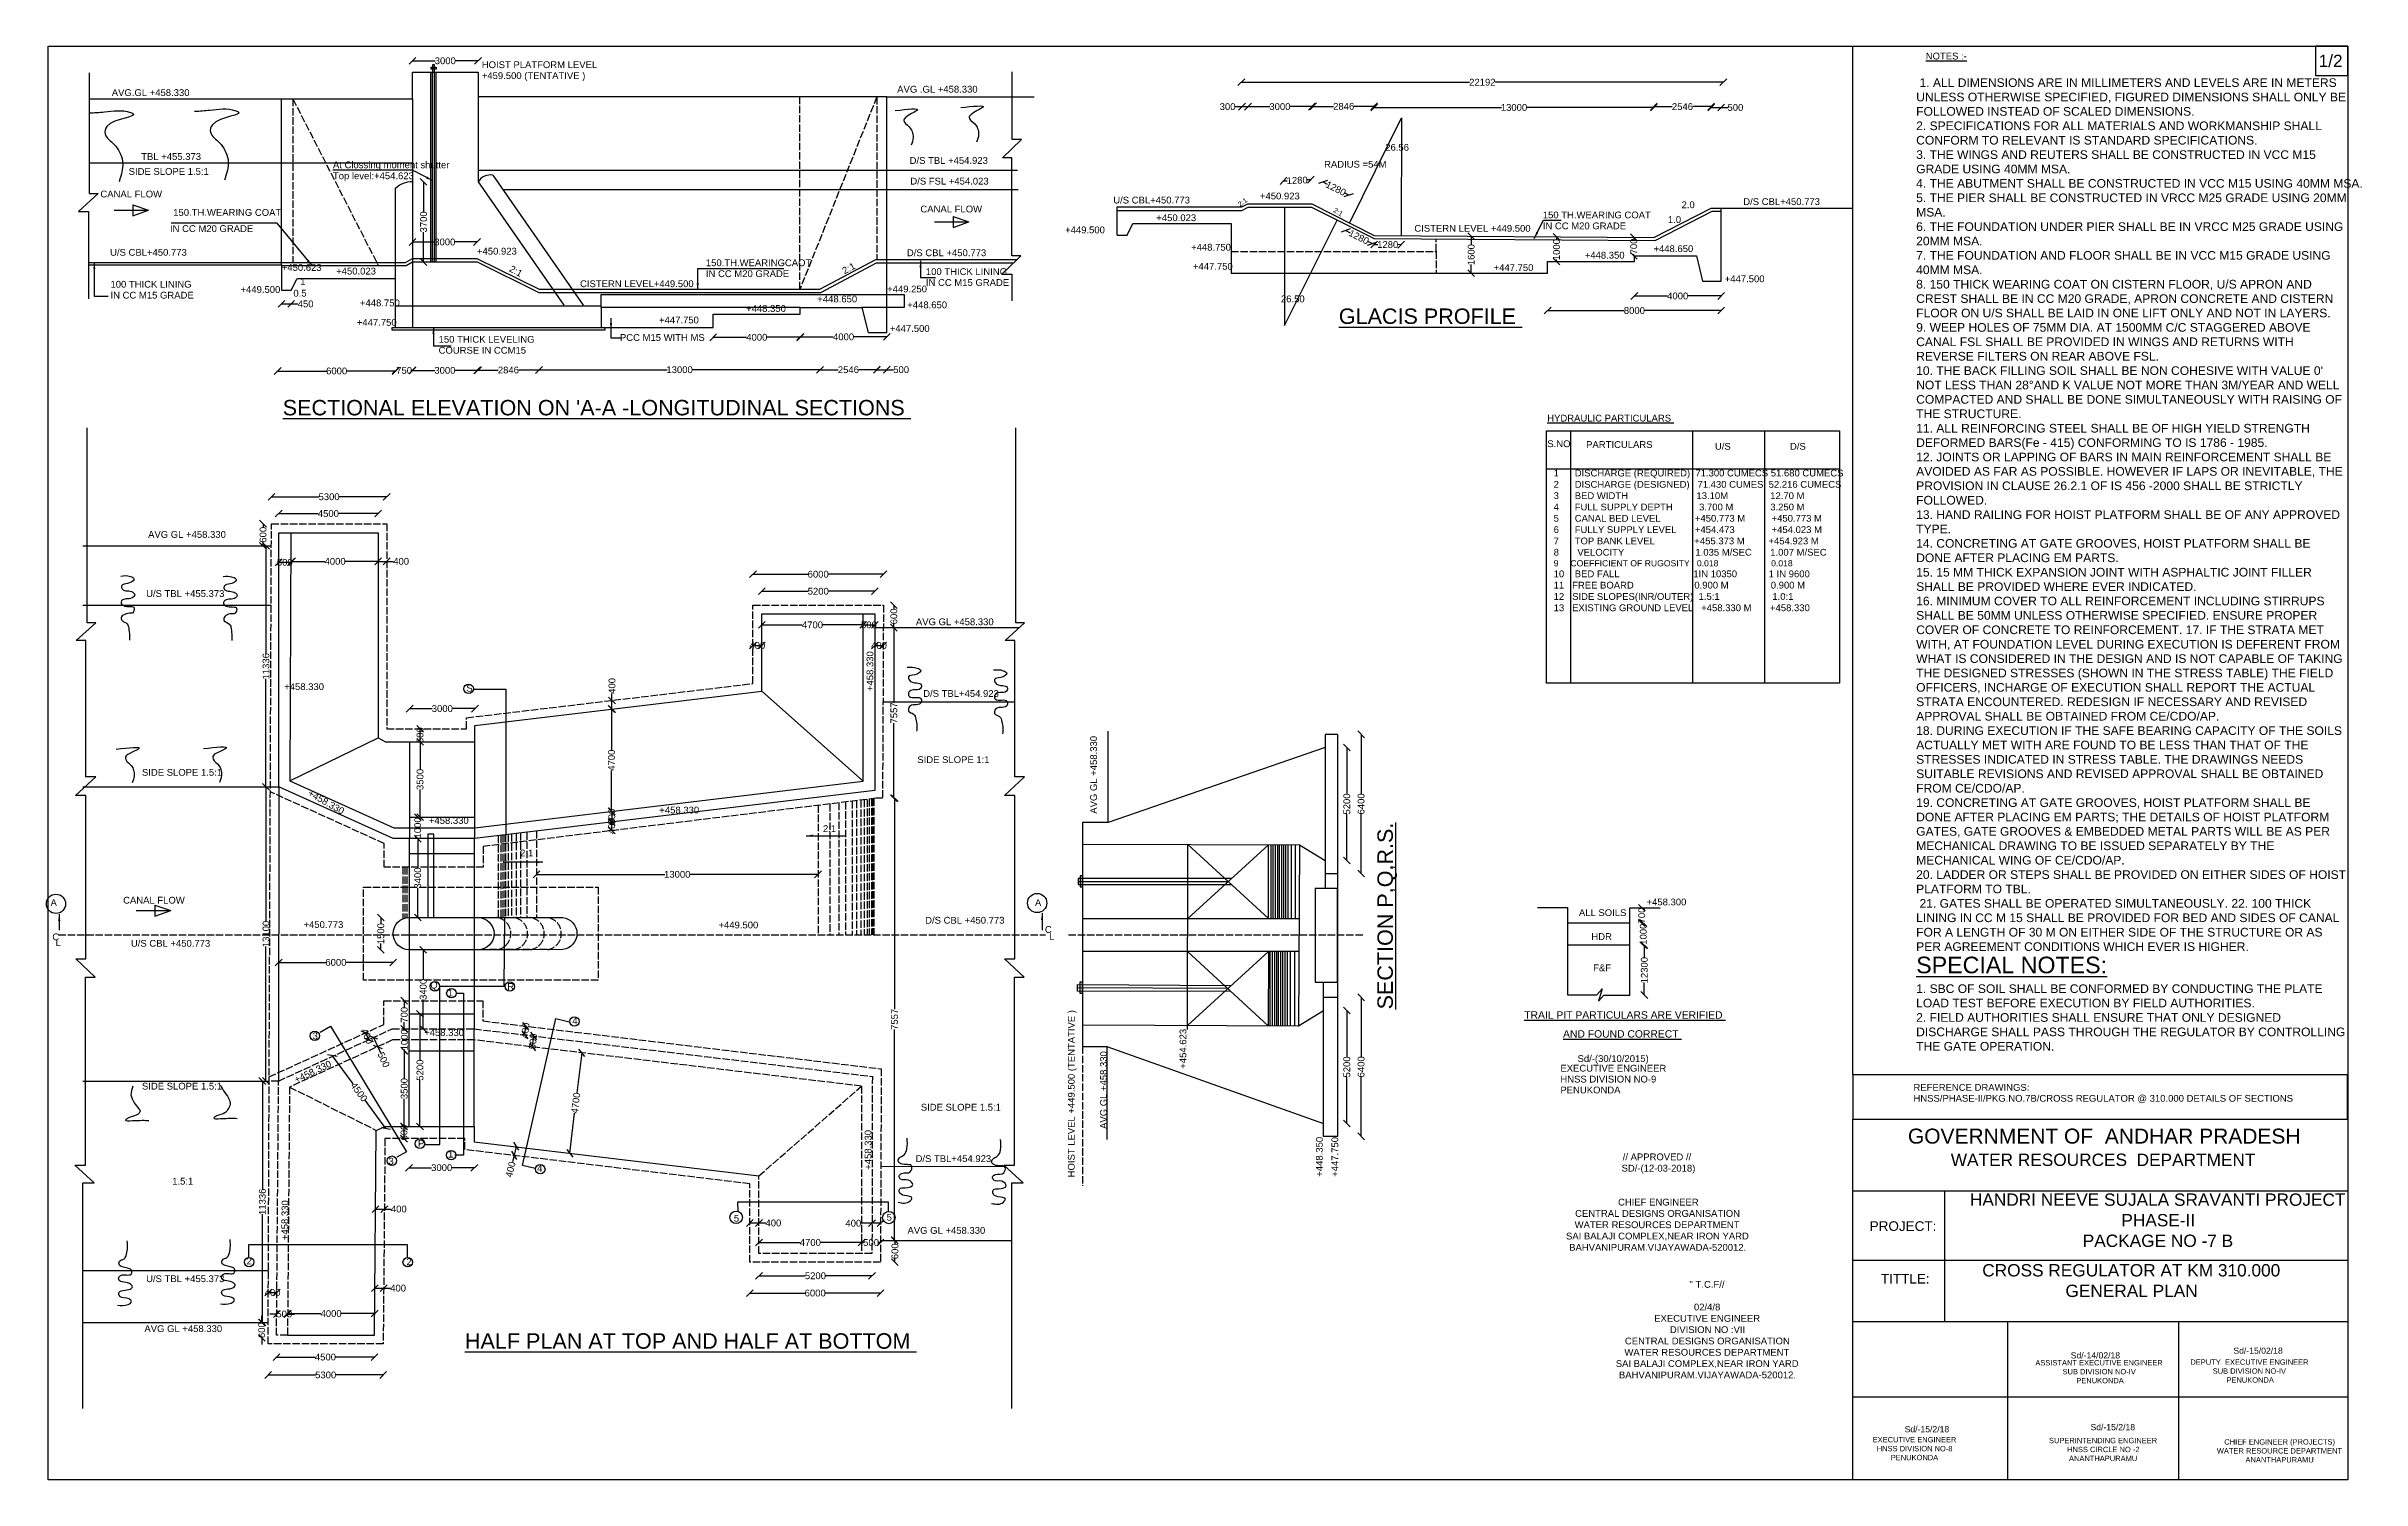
# Model space of a CAD drawing. Header units: millimetres. Extents: x 2279913 to 2283664, y 18293386 to 18295709.
import ezdxf

# ---------------------------------------------------------------- set-up
doc = ezdxf.new("R2010")
doc.units = ezdxf.units.MM
doc.header["$MEASUREMENT"] = 0
doc.linetypes.add('ACAD_ISO02W100', pattern=[15, 12, -3])
doc.layers.add('DRAWING', color=2, linetype='Continuous')
doc.layers.add('TEXT', color=2, linetype='Continuous')
doc.styles.add('1', font='arial.ttf', dxfattribs={"height": 250})
doc.styles.get("Standard").update_dxf_attribs({"font": 'arial.ttf', "height": 11})
doc.dimstyles.get("Standard").update_dxf_attribs({"dimtxt": 11, "dimasz": 11, "dimexe": 0.18, "dimexo": 0.0625, "dimgap": 0.09, "dimtad": 0, "dimdec": 0, "dimzin": 0, "dimdsep": 46, "dimtxsty": 'Standard', "dimblk": 'OBLIQUE', "dimcen": 0.09, "dimse1": 1, "dimse2": 1, "dimadec": 0, "dimazin": 0, "dimtfac": 1, "dimtdec": 0, "dimtofl": 0, "dimtmove": 0, "dimatfit": 3, "dimfxl": 1, "dimtolj": 1, "dimtzin": 0, "dimarcsym": 0})

msp = doc.modelspace()

# ---------------------------------------------------------------- texts
at = {"layer": 'DRAWING', "color": 0}
msp.add_text('AVG.GL +458.330', height=11, dxfattribs=at).set_placement((2280018.8, 18295628.4))
at = {"layer": 'TEXT', "color": 0}
for s, height, p in [('+459.500 (TENTATIVE )', 11, (2280618.4, 18295655.9)), ('HOIST PLATFORM LEVEL ', 11, (2280618.4, 18295673.6)), ('%%UNOTES :-', 11, (2282958.1, 18295687.6)), ('1/2', 20, (2283594.7, 18295675.3)), ('AVG .GL +458.330', 11, (2281291.5, 18295633.9)), ('TBL +455.373', 11, (2280066.5, 18295524.8)), ('At Clossing moment shutter ', 11, (2280377.2, 18295511.3)), ('D/S TBL +454.923', 11, (2281311.6, 18295518.4)), ('RADIUS =54M', 11, (2281983.2, 18295512.3)), ('26.56', 11, (2282082.3, 18295539.7)), ('SIDE SLOPE 1.5:1', 11, (2280046.2, 18295500.6)), ('Top level:+454.623', 11, (2280377.2, 18295493.6)), ('D/S FSL +454.023', 11, (2281312.8, 18295484.9)), ('CANAL FLOW ', 11, (2280000.4, 18295464)), ('150.TH.WEARING COAT ', 11, (2280118.4, 18295434.2)), ('CANAL FLOW ', 11, (2281329.1, 18295439.7)), ('U/S CBL+450.773', 11, (2281641.6, 18295454.2)), ('+450.923', 11, (2281879.3, 18295460.8)), ('150 TH.WEARING COAT ', 11, (2282337.6, 18295430.1)), ('2.0', 11, (2282562.4, 18295446.6)), ('D/S CBL+450.773', 11, (2282662.4, 18295451.7)), ('IN CC M20 GRADE ', 11, (2280113.1, 18295408)), ('+449.500', 11, (2281563.5, 18295405.9)), ('+450.023', 11, (2281711.4, 18295425.6)), ('CISTERN LEVEL +449.500', 11, (2282129.5, 18295408.4)), ('IN CC M20 GRADE ', 11, (2282337.6, 18295412.4)), ('1.0', 11, (2282540.3, 18295422.7)), ('U/S CBL+450.773', 11, (2280016.1, 18295369.5)), ('+450.923', 11, (2280610.6, 18295371.4)), ('D/S CBL +450.773', 11, (2281307.2, 18295368.8)), ('+448.750', 11, (2281767.7, 18295377.8)), ('+448.350', 11, (2282405.6, 18295364.9)), ('+448.650', 11, (2282516.9, 18295375.4)), ('100 THICK LINING ', 11, (2280016.7, 18295317.8)), ('+450.623', 11, (2280294.3, 18295345)), ('1', 11, (2280324.1, 18295322.1)), ('+450.023', 11, (2280382.4, 18295339.1)), ('CISTERN LEVEL+449.500', 11, (2280777.6, 18295318.6)), ('150.TH.WEARINGCAOT ', 11, (2280981.5, 18295352.6)), ('IN CC M20 GRADE ', 11, (2280981.5, 18295334.9)), ('100 THICK LINING ', 11, (2281338, 18295338.3)), ('IN CC M15 GRADE ', 11, (2281338, 18295320.6)), ('+447.750', 11, (2281770.7, 18295346.8)), ('+447.750', 11, (2282257.9, 18295344.8)), ('+447.500', 11, (2282632.4, 18295326.6)), ('IN CC M15 GRADE ', 11, (2280016.7, 18295300.1)), ('+449.500', 11, (2280227.4, 18295309.3)), ('0.5', 11, (2280313.1, 18295303.3)), ('+448.750', 11, (2280421, 18295287.6)), ('+448.650', 11, (2281162.1, 18295293.9)), ('+449.250', 11, (2281275.2, 18295310.1)), ('+448.650', 11, (2281307.8, 18295284.4)), ('26.50', 11, (2281913.3, 18295294.1)), ('+447.750', 11, (2280415.9, 18295256)), ('+447.750', 11, (2280905.6, 18295259.8)), ('+448.350', 11, (2281046.6, 18295278.5)), ('+447.500', 11, (2281279.5, 18295246.1)), ('%%UGLACIS PROFILE ', 25, (2282007.1, 18295259)), ('COURSE IN CCM15 ', 11, (2280548.4, 18295210.8)), ('150 THICK LEVELING ', 11, (2280548.4, 18295228.5)), ('PCC M15 WITH MS ', 11, (2280842.2, 18295231.5)), ("%%USECTIONAL ELEVATION ON 'A-A -LONGITUDINAL SECTIONS ", 25, (2280295.8, 18295110.8)), ('%%UHYDRAULIC PARTICULARS ', 11, (2282344.8, 18295100.8)), ('S.NO', 11, (2282344.9, 18295059.3)), ('PARTICULARS ', 11, (2282407.8, 18295058)), ('U/S ', 11, (2282616.5, 18295055.1)), ('D/S ', 11, (2282738.1, 18295055.1)), ('AVG GL +458.330', 11, (2280077.7, 18294912.3)), ('U/S TBL +455.373', 11, (2280074.5, 18294816.5)), ('AVG GL +458.330', 11, (2281321.8, 18294770.7)), ('+458.330', 11, (2280298.2, 18294665.6)), ('S', 11, (2280593.3, 18294663.1)), ('D/S TBL+454.923', 11, (2281333.6, 18294654.5)), ('SIDE SLOPE 1:1', 11, (2281324.1, 18294547.3)), ('SIDE SLOPE 1.5:1', 11, (2280067.7, 18294526.7)), ('+458.330', 11, (2280906.1, 18294465.6)), ('+458.330', 11, (2280532.7, 18294448.7)), ('2:1', 11, (2281171.2, 18294435.6)), ('2:1', 11, (2280680.5, 18294395.9)), ('A', 11, (2279919.6, 18294315.5)), ('CANAL FLOW ', 11, (2280037.2, 18294319.5)), ('A', 11, (2281514.7, 18294315.4)), ('+458.300', 11, (2282505.7, 18294316.6)), ('+450.773', 11, (2280329.5, 18294280)), ('+449.500', 11, (2281001.9, 18294279.3)), ('D/S CBL +450.773', 11, (2281336.8, 18294287)), ('C', 11, (2281530.8, 18294272)), ('ALL SOILS ', 11, (2282396.1, 18294299.3)), ('C', 11, (2279922.5, 18294260.1)), ('L', 11, (2279927.9, 18294250.7)), ('U/S CBL +450.773', 11, (2280049.8, 18294249.6)), ('L', 11, (2281537.7, 18294260.8)), ('HDR ', 11, (2282416.3, 18294260.6)), ('F&F', 11, (2282419.2, 18294209.9)), ('Q', 11, (2280534.9, 18294181.8)), ('1', 11, (2280563.4, 18294169.3)), ('R', 11, (2280659.8, 18294179.6)), ('4', 11, (2280765, 18294123.9)), ('%%UTRAIL PIT PARTICULARS ARE VERIFIED ', 12, (2282307.5, 18294133)), ('3', 11, (2280344.2, 18294099.6)), ('+458.330', 11, (2280525, 18294104.9)), ('%%UAND FOUND CORRECT ', 12, (2282370.4, 18294102.3)), ('EXECUTIVE ENGINEER', 11, (2282366.1, 18294047.2)), ('Sd/-(30/10/2015)', 11, (2282393.9, 18294062.8)), ('SIDE SLOPE 1.5:1', 11, (2280067.7, 18294018.1)), ('HNSS DIVISION NO-9', 11, (2282366.1, 18294029.5)), ('PENUKONDA ', 11, (2282366.1, 18294011.9)), ('REFERENCE DRAWINGS:', 11, (2282938.2, 18294016.1)), ('SIDE SLOPE 1.5:1', 11, (2281329.7, 18293984)), ('HNSS/PHASE-II/PKG.NO.7B/CROSS REGULATOR @ 310.000 DETAILS OF SECTIONS ', 11, (2282938.2, 18293998.4)), ('3', 11, (2280467.1, 18293896.5)), ('P', 11, (2280514.9, 18293925.3)), ('1', 11, (2280563.7, 18293907.9)), ('D/S TBL+454.923', 11, (2281321.2, 18293900.7)), ('1.5:1', 11, (2280116.7, 18293864.1)), ('4', 11, (2280708, 18293884.8)), ('5', 11, (2281026.8, 18293804)), ('5', 11, (2281274.4, 18293805.5)), ('AVG GL +458.330', 11, (2281308.2, 18293784.3)), ('U/S TBL +455.373', 11, (2280074.5, 18293706)), ('2', 11, (2280237.3, 18293734.7)), ('2', 11, (2280496.3, 18293733.4)), ('AVG GL +458.330', 11, (2280071.7, 18293625.1)), ('%%UHALF PLAN AT TOP AND HALF AT BOTTOM ', 25, (2280591.1, 18293598.1)), ('Sd/-14/02/18', 10, (2283193, 18293582.3)), ('Sd/-15/02/18', 10, (2283456.6, 18293589.9)), ('Sd/-15/2/18', 10, (2282923.9, 18293462.6)), ('Sd/-15/2/18', 10, (2283225.1, 18293466))]:
    msp.add_text(s, height=height, dxfattribs=at).set_placement(p)
for s, height, rotation, p in [('2:1', 8, 35.3664, (2281847.1, 18295448.6)), ('2:1', 8, 327.5919, (2281997.4, 18295441.1)), ('+458.330', 11, 90, (2281252.8, 18294664)), ('AVG GL +458.330', 11, 90, (2281615.2, 18294465.2)), ('+458.330', 11, 330.4152, (2280335.5, 18294495.3)), ('%%USECTION P,Q,R.S.', 25, 90, (2282094.6, 18294148)), ('HOIST LEVEL +449.500 (TENTATIVE )', 11, 90, (2281579.1, 18293875.8)), ('+454.623', 11, 90, (2281760, 18294051.9)), ('+458.330', 11, 25.6819, (2280317.9, 18294028.2)), ('AVG GL +458.330', 11, 90, (2281631.3, 18293954.3)), ('+458.330', 11, 90, (2281249.8, 18293888.1)), ('+448.350', 11, 90, (2281981, 18293876.9)), ('+447.750', 11, 90, (2282006.1, 18293876.7)), ('+458.330', 11, 89.5132, (2280304.5, 18293774.1))]:
    msp.add_text(s, height=height, rotation=rotation, dxfattribs=at).set_placement(p)
at = {"layer": 'TEXT'}
for rotation, p in [(331.7887, (2280661.7, 18295344.9)), (28.0363, (2281206.1, 18295339.3))]:
    msp.add_text('2:1', height=11, rotation=rotation, dxfattribs=at).set_placement(p)
at = {"layer": 'TEXT', "color": 0, "style": '1'}
for s, p in [('PROJECT:', (2282867.3, 18293789)), ('TITTLE:', (2282885.5, 18293703.7))]:
    msp.add_text(s, height=15.64, dxfattribs=at).set_placement(p)
at = {"layer": 'TEXT', "color": 0, "attachment_point": 1}
for s, insert, char_height, width in [(" 1. ALL DIMENSIONS ARE IN MILLIMETERS AND LEVELS ARE IN METERS UNLESS OTHERWISE SPECIFIED, FIGURED DIMENSIONS SHALL ONLY BE FOLLOWED INSTEAD OF SCALED DIMENSIONS. \\P2. SPECIFICATIONS FOR ALL MATERIALS AND WORKMANSHIP SHALL CONFORM TO RELEVANT IS STANDARD SPECIFICATIONS. \\P3. THE WINGS AND REUTERS SHALL BE CONSTRUCTED IN VCC M15 GRADE USING 40MM MSA. \\P4. THE ABUTMENT SHALL BE CONSTRUCTED IN VCC M15 USING 40MM MSA. \\P5. THE PIER SHALL BE CONSTRUCTED IN VRCC M25 GRADE USING 20MM MSA. \\P6. THE FOUNDATION UNDER PIER SHALL BE IN VRCC M25 GRADE USING 20MM MSA. \\P7. THE FOUNDATION AND FLOOR SHALL BE IN VCC M15 GRADE USING 40MM MSA. \\P8. 150 THICK WEARING COAT ON CISTERN FLOOR, U/S APRON AND CREST SHALL BE IN CC M20 GRADE, APRON CONCRETE AND CISTERN FLOOR ON U/S SHALL BE LAID IN ONE LIFT ONLY AND NOT IN LAYERS. \\P9. WEEP HOLES OF 75MM DIA. AT 1500MM C/C STAGGERED ABOVE CANAL FSL SHALL BE PROVIDED IN WINGS AND RETURNS WITH REVERSE FILTERS ON REAR ABOVE FSL. \\P10. THE BACK FILLING SOIL SHALL BE NON COHESIVE WITH VALUE 0' NOT LESS THAN 28°AND K VALUE NOT MORE THAN 3M/YEAR AND WELL COMPACTED AND SHALL BE DONE SIMULTANEOUSLY WITH RAISING OF THE STRUCTURE. \\P11. ALL REINFORCING STEEL SHALL BE OF HIGH YIELD STRENGTH DEFORMED BARS(Fe - 415) CONFORMING TO IS 1786 - 1985. \\P12. JOINTS OR LAPPING OF BARS IN MAIN REINFORCEMENT SHALL BE AVOIDED AS FAR AS POSSIBLE. HOWEVER IF LAPS OR INEVITABLE, THE PROVISION IN CLAUSE 26.2.1 OF IS 456 -2000 SHALL BE STRICTLY FOLLOWED. \\P13. HAND RAILING FOR HOIST PLATFORM SHALL BE OF ANY APPROVED TYPE. \\P14. CONCRETING AT GATE GROOVES, HOIST PLATFORM SHALL BE DONE AFTER PLACING EM PARTS. \\P15. 15 MM THICK EXPANSION JOINT WITH ASPHALTIC JOINT FILLER SHALL BE PROVIDED WHERE EVER INDICATED. \\P16. MINIMUM COVER TO ALL REINFORCEMENT INCLUDING STIRRUPS SHALL BE 50MM UNLESS OTHERWISE SPECIFIED. ENSURE PROPER COVER OF CONCRETE TO REINFORCEMENT. 17. IF THE STRATA MET WITH, AT FOUNDATION LEVEL DURING EXECUTION IS DEFERENT FROM WHAT IS CONSIDERED IN THE DESIGN AND IS NOT CAPABLE OF TAKING THE DESIGNED STRESSES (SHOWN IN THE STRESS TABLE) THE FIELD OFFICERS, INCHARGE OF EXECUTION SHALL REPORT THE ACTUAL STRATA ENCOUNTERED. REDESIGN IF NECESSARY AND REVISED APPROVAL SHALL BE OBTAINED FROM CE/CDO/AP. \\P18. DURING EXECUTION IF THE SAFE BEARING CAPACITY OF THE SOILS ACTUALLY MET WITH ARE FOUND TO BE LESS THAN THAT OF THE STRESSES INDICATED IN STRESS TABLE. THE DRAWINGS NEEDS SUITABLE REVISIONS AND REVISED APPROVAL SHALL BE OBTAINED FROM CE/CDO/AP. \\P19. CONCRETING AT GATE GROOVES, HOIST PLATFORM SHALL BE DONE AFTER PLACING EM PARTS; THE DETAILS OF HOIST PLATFORM GATES, GATE GROOVES & EMBEDDED METAL PARTS WILL BE AS PER MECHANICAL DRAWING TO BE ISSUED SEPARATELY BY THE MECHANICAL WING OF CE/CDO/AP. \\P20. LADDER OR STEPS SHALL BE PROVIDED ON EITHER SIDES OF HOIST PLATFORM TO TBL.\\P 21. GATES SHALL BE OPERATED SIMULTANEOUSLY. 22. 100 THICK LINING IN CC M 15 SHALL BE PROVIDED FOR BED AND SIDES OF CANAL FOR A LENGTH OF 30 M ON EITHER SIDE OF THE STRUCTURE OR AS PER AGREEMENT CONDITIONS WHICH EVER IS HIGHER. \\P{\\H1.9231x;\\LSPECIAL NOTES: } \\P1. SBC OF SOIL SHALL BE CONFORMED BY CONDUCTING THE PLATE LOAD TEST BEFORE EXECUTION BY FIELD AUTHORITIES. \\P2. FIELD AUTHORITIES SHALL ENSURE THAT ONLY DESIGNED DISCHARGE SHALL PASS THROUGH THE REGULATOR BY CONTROLLING THE GATE OPERATION. ", (2282942.6, 18295657.1), 14, 696.655), ('1      DISCHARGE (REQUIRED)  71.300 CUMECS 51.680 CUMECS 2      DISCHARGE (DESIGNED)   71.430 CUMES  52.216 CUMECS {\\H1.8659x; }3      BED WIDTH                          13.10M                12.70 M {\\H1.5637x; }\\P4      FULL SUPPLY DEPTH          3.700 M              3.250 M {\\H1.6661x; }\\P5      CANAL BED LEVEL             +450.773 M          +450.773 M {\\H1.6433x; }\\P6      FULLY SUPPLY LEVEL       +454.473              +454.023 M {\\H1.6509x; }\\P7      TOP BANK LEVEL               +455.373 M         +454.923 M {\\H1.649x; }\\P8       VELOCITY                           1.035 M/SEC       1.007 M/SEC {\\H1.6502x; }\\P{\\H0.90909x;9     COEFFICIENT OF RUGOSITY   0.018                      0.018 \\H1.7131x; \\H0.58375x;\\P}10    BED FALL                            1IN 10350            1 IN 9600 {\\H1.5294x; }\\P11   FREE BOARD                       0.900 M                0.900 M {\\H1.6782x; }\\P12   SIDE SLOPES(INR/OUTER)  1.5:1                    1.0:1    {\\H1.6405x; }\\P13   EXISTING GROUND LEVEL   +458.330 M       +458.330{\\H1.6531x; }', (2282355.2, 18295022.8), 11, 477.304), ('\\pi99.368;// APPROVED //\\P\\pi93.23; SD/-(12-03-2018)\\P\\pi154.87;\\P\\P\\pi87.52; CHIEF ENGINEER  \\P\\pi22.259;CENTRAL DESIGNS ORGANISATION  \\P\\pi21.505;WATER RESOURCES DEPARTMENT  \\P\\pi7.4702;SAI BALAJI COMPLEX,NEAR IRON YARD \\P\\pi12.633;BAHVANIPURAM.VIJAYAWADA-520012.', (2282367.7, 18293914.5), 11, 309.749), ("\\pi120.92;'' T.C.F// \\P\\pi149.12;\\P\\pi128.42;02/4/8\\P\\pi64.01;EXECUTIVE ENGINEER  \\P\\pi89.353;DIVISION NO :VII \\P\\pi16.506;CENTRAL DESIGNS ORGANISATION  \\P\\pi15.752;WATER RESOURCES DEPARTMENT  \\P\\pi1.7166;SAI BALAJI COMPLEX,NEAR IRON YARD \\P\\pi6.879;BAHVANIPURAM.VIJAYAWADA-520012.", (2282454.1, 18293707.8), 11, 298.242), ('\\pi17.521;ASSISTANT EXECUTIVE ENGINEER         \\P\\pi61.604;SUB DIVISION NO-IV\\P\\pi80.494; PENUKONDA ', (2283118.2, 18293579.7), 8.688, 241.261), ('\\pi25.409;DEPUTY  EXECUTIVE ENGINEER         \\P\\pi61.604;SUB DIVISION NO-IV\\P\\pi80.494; PENUKONDA ', (2283361.5, 18293580.7), 8.688, 241.261), ('\\pi2.2431;EXECUTIVE ENGINEER  \\P\\pi8.8481;HNSS DIVISION NO-8 \\P\\pi31.484;PENUKONDA', (2282869.9, 18293455), 8.688, 138.932), ('\\pi2.0357;SUPERINTENDING ENGINEER  \\P\\pi31.487;HNSS CIRCLE NO -2 \\P\\pi34.548;ANANTHAPURAMU ', (2283155.7, 18293453.6), 8.688, 178.71), ('\\pi14.007;CHIEF ENGINEER (PROJECTS) \\P\\pi1.8816;WATER RESOURCE DEPARTMENT  \\P\\pi48.365;ANANTHAPURAMU', (2283427.9, 18293451.4), 8.688, 206.344)]:
    msp.add_mtext(s, dxfattribs=dict(at, insert=insert, char_height=char_height, width=width))
at = {"layer": 'TEXT', "color": 0, "attachment_point": 1, "style": '1'}
for s, insert, char_height, width in [('\\pi78.184;GOVERNMENT OF  ANDHAR PRADESH  \\P\\pi147.7;{\\H0.82215x;WATER RESOURCES  DEPARTMENT }', (2282851, 18293954.8), 24.327, 788.146), ('\\pi4.0522;HANDRI NEEVE SUJALA SRAVANTI PROJECT \\P\\pi249.51;PHASE-II \\P\\pi186.89;PACKAGE NO -7 B', (2283025.6, 18293849.7), 20, 613.902), ('\\pi24.076;CROSS REGULATOR AT KM 310.000 \\P\\pi158.91;GENERAL PLAN ', (2283025.6, 18293735.2), 20, 528.315)]:
    msp.add_mtext(s, dxfattribs=dict(at, insert=insert, char_height=char_height, width=width))

# ---------------------------------------------------------------- blocks, each defined once
blk = doc.blocks.new('_Oblique')
at = {"color": 0, "linetype": 'ByBlock', "lineweight": -2}
blk.add_line((-0.5, -0.5), (0.5, 0.5), dxfattribs=at)
blk = doc.blocks.new('*D56')
at = {"layer": 'Defpoints', "color": 0, "transparency": 16777216}
for p in [(2280506.1, 18295666.8), (2280612.3, 18295685.4), (2280612.3, 18295666.8)]:
    blk.add_point(p, dxfattribs=at)
at = {"layer": 'TEXT', "color": 0, "lineweight": -2, "transparency": 16777216}
for p, q in [((2280506.1, 18295685.4), (2280542.7, 18295685.4)), ((2280612.3, 18295685.4), (2280575.7, 18295685.4))]:
    blk.add_line(p, q, dxfattribs=at)
at = {"layer": 'TEXT', "color": 0, "lineweight": -2, "transparency": 16777216, "xscale": 11, "yscale": 11, "zscale": 11, "rotation": 180}
blk.add_blockref('_Oblique', (2280506.1, 18295685.4), dxfattribs=at)
at = {"layer": 'TEXT', "color": 0, "lineweight": -2, "transparency": 16777216, "xscale": 11, "yscale": 11, "zscale": 11}
blk.add_blockref('_Oblique', (2280612.3, 18295685.4), dxfattribs=at)
at = {"layer": 'TEXT', "color": 0, "transparency": 16777216, "insert": (2280559.2, 18295685.4), "char_height": 11, "attachment_point": 5}
blk.add_mtext('\\A1;3000', dxfattribs=at)
blk = doc.blocks.new('*D57')
at = {"layer": 'Defpoints', "color": 0, "transparency": 16777216}
for p in [(2280294, 18295313.7), (2280309.5, 18295313.7), (2280309.5, 18295291.4)]:
    blk.add_point(p, dxfattribs=at)
at = {"layer": 'TEXT', "color": 0, "lineweight": -2, "transparency": 16777216}
for p, q in [((2280294, 18295291.4), (2280309.5, 18295291.4)), ((2280309.5, 18295291.4), (2280320.5, 18295291.4))]:
    blk.add_line(p, q, dxfattribs=at)
at = {"layer": 'TEXT', "color": 0, "lineweight": -2, "transparency": 16777216, "xscale": 11, "yscale": 11, "zscale": 11, "rotation": 180}
blk.add_blockref('_Oblique', (2280294, 18295291.4), dxfattribs=at)
at = {"layer": 'TEXT', "color": 0, "lineweight": -2, "transparency": 16777216, "xscale": 11, "yscale": 11, "zscale": 11}
blk.add_blockref('_Oblique', (2280309.5, 18295291.4), dxfattribs=at)
at = {"layer": 'TEXT', "color": 0, "transparency": 16777216, "insert": (2280332.9, 18295291.4), "char_height": 11, "attachment_point": 5}
blk.add_mtext('\\A1;450', dxfattribs=at)
blk = doc.blocks.new('*D58')
at = {"layer": 'Defpoints', "color": 0, "transparency": 16777216}
for p in [(2280506.1, 18295385.7), (2280610.6, 18295391.8), (2280610.6, 18295385.7)]:
    blk.add_point(p, dxfattribs=at)
at = {"layer": 'TEXT', "color": 0, "lineweight": -2, "transparency": 16777216}
for p, q in [((2280506.1, 18295391.8), (2280541.9, 18295391.8)), ((2280610.6, 18295391.8), (2280574.9, 18295391.8))]:
    blk.add_line(p, q, dxfattribs=at)
at = {"layer": 'TEXT', "color": 0, "lineweight": -2, "transparency": 16777216, "xscale": 11, "yscale": 11, "zscale": 11, "rotation": 180}
blk.add_blockref('_Oblique', (2280506.1, 18295391.8), dxfattribs=at)
at = {"layer": 'TEXT', "color": 0, "lineweight": -2, "transparency": 16777216, "xscale": 11, "yscale": 11, "zscale": 11}
blk.add_blockref('_Oblique', (2280610.6, 18295391.8), dxfattribs=at)
at = {"layer": 'TEXT', "color": 0, "transparency": 16777216, "insert": (2280558.4, 18295391.8), "char_height": 11, "attachment_point": 5}
blk.add_mtext('\\A1;3000', dxfattribs=at)
blk = doc.blocks.new('*D59')
at = {"layer": 'Defpoints', "color": 0, "transparency": 16777216}
for p in [(2280612.3, 18295489.4), (2280524, 18295359.4), (2280612.3, 18295359.4)]:
    blk.add_point(p, dxfattribs=at)
at = {"layer": 'TEXT', "color": 0, "lineweight": -2, "transparency": 16777216}
for p, q in [((2280524, 18295489.4), (2280524, 18295440.9)), ((2280524, 18295359.4), (2280524, 18295407.9))]:
    blk.add_line(p, q, dxfattribs=at)
at = {"layer": 'TEXT', "color": 0, "lineweight": -2, "transparency": 16777216, "xscale": 11, "yscale": 11, "zscale": 11}
for p, rotation in [((2280524, 18295489.4), 90), ((2280524, 18295359.4), 270)]:
    blk.add_blockref('_Oblique', p, dxfattribs=dict(at, rotation=rotation))
at = {"layer": 'TEXT', "color": 0, "transparency": 16777216, "insert": (2280524, 18295424.4), "char_height": 11, "attachment_point": 5, "rotation": 90}
blk.add_mtext('\\A1;3700', dxfattribs=at)
blk = doc.blocks.new('*D60')
at = {"layer": 'Defpoints', "color": 0, "transparency": 16777216}
for p in [(2280993.4, 18295274.8), (2281134.5, 18295274.8), (2281134.5, 18295237.3)]:
    blk.add_point(p, dxfattribs=at)
at = {"layer": 'TEXT', "color": 0, "lineweight": -2, "transparency": 16777216}
for p, q in [((2280993.4, 18295237.3), (2281047.3, 18295237.3)), ((2281134.5, 18295237.3), (2281080.7, 18295237.3))]:
    blk.add_line(p, q, dxfattribs=at)
at = {"layer": 'TEXT', "color": 0, "lineweight": -2, "transparency": 16777216, "xscale": 11, "yscale": 11, "zscale": 11, "rotation": 180}
blk.add_blockref('_Oblique', (2280993.4, 18295237.3), dxfattribs=at)
at = {"layer": 'TEXT', "color": 0, "lineweight": -2, "transparency": 16777216, "xscale": 11, "yscale": 11, "zscale": 11}
blk.add_blockref('_Oblique', (2281134.5, 18295237.3), dxfattribs=at)
at = {"layer": 'TEXT', "color": 0, "transparency": 16777216, "insert": (2281064, 18295237.3), "char_height": 11, "attachment_point": 5}
blk.add_mtext('\\A1;4000', dxfattribs=at)
blk = doc.blocks.new('*D61')
at = {"layer": 'Defpoints', "color": 0, "transparency": 16777216}
for p in [(2281134.5, 18295274.8), (2281274.7, 18295274.9), (2281274.7, 18295238)]:
    blk.add_point(p, dxfattribs=at)
at = {"layer": 'TEXT', "color": 0, "lineweight": -2, "transparency": 16777216}
for p, q in [((2281134.5, 18295238), (2281187.9, 18295238)), ((2281274.7, 18295238), (2281221.4, 18295238))]:
    blk.add_line(p, q, dxfattribs=at)
at = {"layer": 'TEXT', "color": 0, "lineweight": -2, "transparency": 16777216, "xscale": 11, "yscale": 11, "zscale": 11, "rotation": 180}
blk.add_blockref('_Oblique', (2281134.5, 18295238), dxfattribs=at)
at = {"layer": 'TEXT', "color": 0, "lineweight": -2, "transparency": 16777216, "xscale": 11, "yscale": 11, "zscale": 11}
blk.add_blockref('_Oblique', (2281274.7, 18295238), dxfattribs=at)
at = {"layer": 'TEXT', "color": 0, "transparency": 16777216, "insert": (2281204.6, 18295238), "char_height": 11, "attachment_point": 5}
blk.add_mtext('\\A1;4000', dxfattribs=at)
blk = doc.blocks.new('*D62')
at = {"layer": 'Defpoints', "color": 0, "transparency": 16777216}
for p in [(2280287.6, 18295354.8), (2280478.8, 18295313.7), (2280478.8, 18295182.7)]:
    blk.add_point(p, dxfattribs=at)
at = {"layer": 'TEXT', "color": 0, "lineweight": -2, "transparency": 16777216}
for p, q in [((2280287.6, 18295182.7), (2280366.7, 18295182.7)), ((2280478.8, 18295182.7), (2280399.7, 18295182.7))]:
    blk.add_line(p, q, dxfattribs=at)
at = {"layer": 'TEXT', "color": 0, "lineweight": -2, "transparency": 16777216, "xscale": 11, "yscale": 11, "zscale": 11, "rotation": 180}
blk.add_blockref('_Oblique', (2280287.6, 18295182.7), dxfattribs=at)
at = {"layer": 'TEXT', "color": 0, "lineweight": -2, "transparency": 16777216, "xscale": 11, "yscale": 11, "zscale": 11}
blk.add_blockref('_Oblique', (2280478.8, 18295182.7), dxfattribs=at)
at = {"layer": 'TEXT', "color": 0, "transparency": 16777216, "insert": (2280383.2, 18295182.7), "char_height": 11, "attachment_point": 5}
blk.add_mtext('\\A1;6000', dxfattribs=at)
blk = doc.blocks.new('*D63')
at = {"layer": 'Defpoints', "color": 0, "transparency": 16777216}
for p in [(2280478.8, 18295253.4), (2280506.1, 18295253.4), (2280506.1, 18295183.5)]:
    blk.add_point(p, dxfattribs=at)
at = {"layer": 'TEXT', "color": 0, "lineweight": -2, "transparency": 16777216}
for p, q in [((2280478.8, 18295183.5), (2280480.3, 18295183.5)), ((2280506.1, 18295183.5), (2280504.7, 18295183.5))]:
    blk.add_line(p, q, dxfattribs=at)
at = {"layer": 'TEXT', "color": 0, "lineweight": -2, "transparency": 16777216, "xscale": 11, "yscale": 11, "zscale": 11, "rotation": 180}
blk.add_blockref('_Oblique', (2280478.8, 18295183.5), dxfattribs=at)
at = {"layer": 'TEXT', "color": 0, "lineweight": -2, "transparency": 16777216, "xscale": 11, "yscale": 11, "zscale": 11}
blk.add_blockref('_Oblique', (2280506.1, 18295183.5), dxfattribs=at)
at = {"layer": 'TEXT', "color": 0, "transparency": 16777216, "insert": (2280492.5, 18295183.5), "char_height": 11, "attachment_point": 5}
blk.add_mtext('\\A1;750', dxfattribs=at)
blk = doc.blocks.new('*D64')
at = {"layer": 'Defpoints', "color": 0, "transparency": 16777216}
for p in [(2280506.1, 18295359.4), (2280611, 18295359.4), (2280611, 18295183.7)]:
    blk.add_point(p, dxfattribs=at)
at = {"layer": 'TEXT', "color": 0, "lineweight": -2, "transparency": 16777216}
for p, q in [((2280506.1, 18295183.7), (2280542.1, 18295183.7)), ((2280611, 18295183.7), (2280575, 18295183.7))]:
    blk.add_line(p, q, dxfattribs=at)
at = {"layer": 'TEXT', "color": 0, "lineweight": -2, "transparency": 16777216, "xscale": 11, "yscale": 11, "zscale": 11, "rotation": 180}
blk.add_blockref('_Oblique', (2280506.1, 18295183.7), dxfattribs=at)
at = {"layer": 'TEXT', "color": 0, "lineweight": -2, "transparency": 16777216, "xscale": 11, "yscale": 11, "zscale": 11}
blk.add_blockref('_Oblique', (2280611, 18295183.7), dxfattribs=at)
at = {"layer": 'TEXT', "color": 0, "transparency": 16777216, "insert": (2280558.6, 18295183.7), "char_height": 11, "attachment_point": 5}
blk.add_mtext('\\A1;3000', dxfattribs=at)
blk = doc.blocks.new('*D65')
at = {"layer": 'Defpoints', "color": 0, "transparency": 16777216}
for p in [(2280612.3, 18295359.4), (2280710.7, 18295309.9), (2280710.7, 18295184.2)]:
    blk.add_point(p, dxfattribs=at)
at = {"layer": 'TEXT', "color": 0, "lineweight": -2, "transparency": 16777216}
for p, q in [((2280612.3, 18295184.2), (2280644.9, 18295184.2)), ((2280710.7, 18295184.2), (2280678.1, 18295184.2))]:
    blk.add_line(p, q, dxfattribs=at)
at = {"layer": 'TEXT', "color": 0, "lineweight": -2, "transparency": 16777216, "xscale": 11, "yscale": 11, "zscale": 11, "rotation": 180}
blk.add_blockref('_Oblique', (2280612.3, 18295184.2), dxfattribs=at)
at = {"layer": 'TEXT', "color": 0, "lineweight": -2, "transparency": 16777216, "xscale": 11, "yscale": 11, "zscale": 11}
blk.add_blockref('_Oblique', (2280710.7, 18295184.2), dxfattribs=at)
at = {"layer": 'TEXT', "color": 0, "transparency": 16777216, "insert": (2280661.5, 18295184.2), "char_height": 11, "attachment_point": 5}
blk.add_mtext('\\A1;2846', dxfattribs=at)
blk = doc.blocks.new('*D66')
at = {"layer": 'Defpoints', "color": 0, "transparency": 16777216}
for p in [(2280711.5, 18295315.4), (2281166.3, 18295315.4), (2281166.3, 18295184.7)]:
    blk.add_point(p, dxfattribs=at)
at = {"layer": 'TEXT', "color": 0, "lineweight": -2, "transparency": 16777216}
for p, q in [((2280711.5, 18295184.7), (2280918.6, 18295184.7)), ((2281166.3, 18295184.7), (2280959.1, 18295184.7))]:
    blk.add_line(p, q, dxfattribs=at)
at = {"layer": 'TEXT', "color": 0, "lineweight": -2, "transparency": 16777216, "xscale": 11, "yscale": 11, "zscale": 11, "rotation": 180}
blk.add_blockref('_Oblique', (2280711.5, 18295184.7), dxfattribs=at)
at = {"layer": 'TEXT', "color": 0, "lineweight": -2, "transparency": 16777216, "xscale": 11, "yscale": 11, "zscale": 11}
blk.add_blockref('_Oblique', (2281166.3, 18295184.7), dxfattribs=at)
at = {"layer": 'TEXT', "color": 0, "transparency": 16777216, "insert": (2280938.9, 18295184.7), "char_height": 11, "attachment_point": 5}
blk.add_mtext('\\A1;13000', dxfattribs=at)
blk = doc.blocks.new('*D67')
at = {"layer": 'Defpoints', "color": 0, "transparency": 16777216}
for p in [(2281258.4, 18295363.6), (2281166.3, 18295315.4), (2281258.4, 18295184.7)]:
    blk.add_point(p, dxfattribs=at)
at = {"layer": 'TEXT', "color": 0, "lineweight": -2, "transparency": 16777216}
for p, q in [((2281166.3, 18295184.7), (2281195.8, 18295184.7)), ((2281258.4, 18295184.7), (2281229, 18295184.7))]:
    blk.add_line(p, q, dxfattribs=at)
at = {"layer": 'TEXT', "color": 0, "lineweight": -2, "transparency": 16777216, "xscale": 11, "yscale": 11, "zscale": 11, "rotation": 180}
blk.add_blockref('_Oblique', (2281166.3, 18295184.7), dxfattribs=at)
at = {"layer": 'TEXT', "color": 0, "lineweight": -2, "transparency": 16777216, "xscale": 11, "yscale": 11, "zscale": 11}
blk.add_blockref('_Oblique', (2281258.4, 18295184.7), dxfattribs=at)
at = {"layer": 'TEXT', "color": 0, "transparency": 16777216, "insert": (2281212.4, 18295184.7), "char_height": 11, "attachment_point": 5}
blk.add_mtext('\\A1;2546', dxfattribs=at)
blk = doc.blocks.new('*D68')
at = {"layer": 'Defpoints', "color": 0, "transparency": 16777216}
for p in [(2281258.4, 18295363.6), (2281274.7, 18295363.6), (2281274.7, 18295184.8)]:
    blk.add_point(p, dxfattribs=at)
at = {"layer": 'TEXT', "color": 0, "lineweight": -2, "transparency": 16777216}
for p, q in [((2281258.4, 18295184.8), (2281274.7, 18295184.8)), ((2281274.7, 18295184.8), (2281285.7, 18295184.8))]:
    blk.add_line(p, q, dxfattribs=at)
at = {"layer": 'TEXT', "color": 0, "lineweight": -2, "transparency": 16777216, "xscale": 11, "yscale": 11, "zscale": 11, "rotation": 180}
blk.add_blockref('_Oblique', (2281258.4, 18295184.8), dxfattribs=at)
at = {"layer": 'TEXT', "color": 0, "lineweight": -2, "transparency": 16777216, "xscale": 11, "yscale": 11, "zscale": 11}
blk.add_blockref('_Oblique', (2281274.7, 18295184.8), dxfattribs=at)
at = {"layer": 'TEXT', "color": 0, "transparency": 16777216, "insert": (2281297.9, 18295184.8), "char_height": 11, "attachment_point": 5}
blk.add_mtext('\\A1;500', dxfattribs=at)
blk = doc.blocks.new('*D69')
at = {"layer": 'Defpoints', "color": 0, "transparency": 16777216}
for p in [(2281859.9, 18295611.1), (2281850.1, 18295448.7), (2281859.9, 18295453.4)]:
    blk.add_point(p, dxfattribs=at)
at = {"layer": 'TEXT', "color": 0, "lineweight": -2, "transparency": 16777216}
for p, q in [((2281850.1, 18295611.1), (2281839.1, 18295611.1)), ((2281859.9, 18295611.1), (2281850.1, 18295611.1))]:
    blk.add_line(p, q, dxfattribs=at)
at = {"layer": 'TEXT', "color": 0, "lineweight": -2, "transparency": 16777216, "xscale": 11, "yscale": 11, "zscale": 11, "rotation": 180}
blk.add_blockref('_Oblique', (2281850.1, 18295611.1), dxfattribs=at)
at = {"layer": 'TEXT', "color": 0, "lineweight": -2, "transparency": 16777216, "xscale": 11, "yscale": 11, "zscale": 11}
blk.add_blockref('_Oblique', (2281859.9, 18295611.1), dxfattribs=at)
at = {"layer": 'TEXT', "color": 0, "transparency": 16777216, "insert": (2281826.8, 18295611.1), "char_height": 11, "attachment_point": 5}
blk.add_mtext('\\A1;300', dxfattribs=at)
blk = doc.blocks.new('*D70')
at = {"layer": 'Defpoints', "color": 0, "transparency": 16777216}
for p in [(2281963.2, 18295611.2), (2281859.9, 18295453.4), (2281963.2, 18295453.4)]:
    blk.add_point(p, dxfattribs=at)
at = {"layer": 'TEXT', "color": 0, "lineweight": -2, "transparency": 16777216}
for p, q in [((2281859.9, 18295611.2), (2281895.1, 18295611.2)), ((2281963.2, 18295611.2), (2281928.1, 18295611.2))]:
    blk.add_line(p, q, dxfattribs=at)
at = {"layer": 'TEXT', "color": 0, "lineweight": -2, "transparency": 16777216, "xscale": 11, "yscale": 11, "zscale": 11, "rotation": 180}
blk.add_blockref('_Oblique', (2281859.9, 18295611.2), dxfattribs=at)
at = {"layer": 'TEXT', "color": 0, "lineweight": -2, "transparency": 16777216, "xscale": 11, "yscale": 11, "zscale": 11}
blk.add_blockref('_Oblique', (2281963.2, 18295611.2), dxfattribs=at)
at = {"layer": 'TEXT', "color": 0, "transparency": 16777216, "insert": (2281911.6, 18295611.2), "char_height": 11, "attachment_point": 5}
blk.add_mtext('\\A1;3000', dxfattribs=at)
blk = doc.blocks.new('*D71')
at = {"layer": 'Defpoints', "color": 0, "transparency": 16777216}
for p in [(2282064.4, 18295611.6), (2281965.6, 18295453.4), (2282064.4, 18295402.3)]:
    blk.add_point(p, dxfattribs=at)
at = {"layer": 'TEXT', "color": 0, "lineweight": -2, "transparency": 16777216}
for p, q in [((2281965.6, 18295611.6), (2281998.4, 18295611.6)), ((2282064.4, 18295611.6), (2282031.6, 18295611.6))]:
    blk.add_line(p, q, dxfattribs=at)
at = {"layer": 'TEXT', "color": 0, "lineweight": -2, "transparency": 16777216, "xscale": 11, "yscale": 11, "zscale": 11, "rotation": 180}
blk.add_blockref('_Oblique', (2281965.6, 18295611.6), dxfattribs=at)
at = {"layer": 'TEXT', "color": 0, "lineweight": -2, "transparency": 16777216, "xscale": 11, "yscale": 11, "zscale": 11}
blk.add_blockref('_Oblique', (2282064.4, 18295611.6), dxfattribs=at)
at = {"layer": 'TEXT', "color": 0, "transparency": 16777216, "insert": (2282015, 18295611.6), "char_height": 11, "attachment_point": 5}
blk.add_mtext('\\A1;2846', dxfattribs=at)
blk = doc.blocks.new('*D72')
at = {"layer": 'Defpoints', "color": 0, "transparency": 16777216}
for p in [(2282517.4, 18295609.8), (2282064.4, 18295402.3), (2282517.4, 18295399.3)]:
    blk.add_point(p, dxfattribs=at)
at = {"layer": 'TEXT', "color": 0, "lineweight": -2, "transparency": 16777216}
for p, q in [((2282064.4, 18295609.8), (2282270.7, 18295609.8)), ((2282517.4, 18295609.8), (2282311.2, 18295609.8))]:
    blk.add_line(p, q, dxfattribs=at)
at = {"layer": 'TEXT', "color": 0, "lineweight": -2, "transparency": 16777216, "xscale": 11, "yscale": 11, "zscale": 11, "rotation": 180}
blk.add_blockref('_Oblique', (2282064.4, 18295609.8), dxfattribs=at)
at = {"layer": 'TEXT', "color": 0, "lineweight": -2, "transparency": 16777216, "xscale": 11, "yscale": 11, "zscale": 11}
blk.add_blockref('_Oblique', (2282517.4, 18295609.8), dxfattribs=at)
at = {"layer": 'TEXT', "color": 0, "transparency": 16777216, "insert": (2282290.9, 18295609.8), "char_height": 11, "attachment_point": 5}
blk.add_mtext('\\A1;13000', dxfattribs=at)
blk = doc.blocks.new('*D73')
at = {"layer": 'Defpoints', "color": 0, "transparency": 16777216}
for p in [(2282610.4, 18295611.2), (2282610.4, 18295446.8), (2282517.4, 18295399.3)]:
    blk.add_point(p, dxfattribs=at)
at = {"layer": 'TEXT', "color": 0, "lineweight": -2, "transparency": 16777216}
for p, q in [((2282517.4, 18295611.2), (2282547.3, 18295611.2)), ((2282610.4, 18295611.2), (2282580.5, 18295611.2))]:
    blk.add_line(p, q, dxfattribs=at)
at = {"layer": 'TEXT', "color": 0, "lineweight": -2, "transparency": 16777216, "xscale": 11, "yscale": 11, "zscale": 11, "rotation": 180}
blk.add_blockref('_Oblique', (2282517.4, 18295611.2), dxfattribs=at)
at = {"layer": 'TEXT', "color": 0, "lineweight": -2, "transparency": 16777216, "xscale": 11, "yscale": 11, "zscale": 11}
blk.add_blockref('_Oblique', (2282610.4, 18295611.2), dxfattribs=at)
at = {"layer": 'TEXT', "color": 0, "transparency": 16777216, "insert": (2282563.9, 18295611.2), "char_height": 11, "attachment_point": 5}
blk.add_mtext('\\A1;2546', dxfattribs=at)
blk = doc.blocks.new('*D74')
at = {"layer": 'Defpoints', "color": 0, "transparency": 16777216}
for p in [(2282626.5, 18295609.8), (2282610.4, 18295446.8), (2282626.5, 18295446.8)]:
    blk.add_point(p, dxfattribs=at)
at = {"layer": 'TEXT', "color": 0, "lineweight": -2, "transparency": 16777216}
for p, q in [((2282610.4, 18295609.8), (2282626.5, 18295609.8)), ((2282626.5, 18295609.8), (2282637.5, 18295609.8))]:
    blk.add_line(p, q, dxfattribs=at)
at = {"layer": 'TEXT', "color": 0, "lineweight": -2, "transparency": 16777216, "xscale": 11, "yscale": 11, "zscale": 11, "rotation": 180}
blk.add_blockref('_Oblique', (2282610.4, 18295609.8), dxfattribs=at)
at = {"layer": 'TEXT', "color": 0, "lineweight": -2, "transparency": 16777216, "xscale": 11, "yscale": 11, "zscale": 11}
blk.add_blockref('_Oblique', (2282626.5, 18295609.8), dxfattribs=at)
at = {"layer": 'TEXT', "color": 0, "transparency": 16777216, "insert": (2282649.7, 18295609.8), "char_height": 11, "attachment_point": 5}
blk.add_mtext('\\A1;500', dxfattribs=at)
blk = doc.blocks.new('*D75')
at = {"layer": 'Defpoints', "color": 0, "transparency": 16777216}
for p in [(2282221.6, 18295401.2), (2282221.6, 18295341.3), (2282221.6, 18295341.3)]:
    blk.add_point(p, dxfattribs=at)
at = {"layer": 'TEXT', "color": 0, "lineweight": -2, "transparency": 16777216}
for p, q in [((2282221.6, 18295401.2), (2282221.6, 18295387.2)), ((2282221.6, 18295341.3), (2282221.6, 18295355.3))]:
    blk.add_line(p, q, dxfattribs=at)
at = {"layer": 'TEXT', "color": 0, "lineweight": -2, "transparency": 16777216, "xscale": 11, "yscale": 11, "zscale": 11}
for p, rotation in [((2282221.6, 18295401.2), 90), ((2282221.6, 18295341.3), 270)]:
    blk.add_blockref('_Oblique', p, dxfattribs=dict(at, rotation=rotation))
at = {"layer": 'TEXT', "color": 0, "transparency": 16777216, "insert": (2282221.6, 18295371.3), "char_height": 11, "attachment_point": 5, "rotation": 90}
blk.add_mtext('\\A1;1600', dxfattribs=at)
blk = doc.blocks.new('*D76')
at = {"layer": 'Defpoints', "color": 0, "transparency": 16777216}
for p in [(2282382.8, 18295400.2), (2282359.8, 18295360.1), (2282382.8, 18295360.1)]:
    blk.add_point(p, dxfattribs=at)
at = {"layer": 'TEXT', "color": 0, "lineweight": -2, "transparency": 16777216}
for p, q in [((2282359.8, 18295400.2), (2282359.8, 18295395.4)), ((2282359.8, 18295360.1), (2282359.8, 18295363.4))]:
    blk.add_line(p, q, dxfattribs=at)
at = {"layer": 'TEXT', "color": 0, "lineweight": -2, "transparency": 16777216, "xscale": 11, "yscale": 11, "zscale": 11}
for p, rotation in [((2282359.8, 18295400.2), 90), ((2282359.8, 18295360.1), 270)]:
    blk.add_blockref('_Oblique', p, dxfattribs=dict(at, rotation=rotation))
at = {"layer": 'TEXT', "color": 0, "transparency": 16777216, "insert": (2282359.8, 18295379.4), "char_height": 11, "attachment_point": 5, "rotation": 90}
blk.add_mtext('\\A1;1000', dxfattribs=at)
blk = doc.blocks.new('*D77')
at = {"layer": 'Defpoints', "color": 0, "transparency": 16777216}
for p in [(2282485, 18295369.5), (2282496.8, 18295399.4), (2282500.8, 18295369.5)]:
    blk.add_point(p, dxfattribs=at)
at = {"layer": 'TEXT', "color": 0, "lineweight": -2, "transparency": 16777216}
for p, q in [((2282485, 18295399.4), (2282485, 18295396.6)), ((2282485, 18295369.5), (2282485, 18295372.3))]:
    blk.add_line(p, q, dxfattribs=at)
at = {"layer": 'TEXT', "color": 0, "lineweight": -2, "transparency": 16777216, "xscale": 11, "yscale": 11, "zscale": 11}
for p, rotation in [((2282485, 18295399.4), 90), ((2282485, 18295369.5), 270)]:
    blk.add_blockref('_Oblique', p, dxfattribs=dict(at, rotation=rotation))
at = {"layer": 'TEXT', "color": 0, "transparency": 16777216, "insert": (2282485, 18295384.5), "char_height": 11, "attachment_point": 5, "rotation": 90}
blk.add_mtext('\\A1;700', dxfattribs=at)
blk = doc.blocks.new('*D78')
at = {"layer": 'Defpoints', "color": 0, "transparency": 16777216}
for p in [(2282486, 18295360.1), (2282626.5, 18295360.1), (2282626.5, 18295304.3)]:
    blk.add_point(p, dxfattribs=at)
at = {"layer": 'TEXT', "color": 0, "lineweight": -2, "transparency": 16777216}
for p, q in [((2282486, 18295304.3), (2282539.5, 18295304.3)), ((2282626.5, 18295304.3), (2282573, 18295304.3))]:
    blk.add_line(p, q, dxfattribs=at)
at = {"layer": 'TEXT', "color": 0, "lineweight": -2, "transparency": 16777216, "xscale": 11, "yscale": 11, "zscale": 11, "rotation": 180}
blk.add_blockref('_Oblique', (2282486, 18295304.3), dxfattribs=at)
at = {"layer": 'TEXT', "color": 0, "lineweight": -2, "transparency": 16777216, "xscale": 11, "yscale": 11, "zscale": 11}
blk.add_blockref('_Oblique', (2282626.5, 18295304.3), dxfattribs=at)
at = {"layer": 'TEXT', "color": 0, "transparency": 16777216, "insert": (2282556.2, 18295304.3), "char_height": 11, "attachment_point": 5}
blk.add_mtext('\\A1;4000', dxfattribs=at)
blk = doc.blocks.new('*D79')
at = {"layer": 'Defpoints', "color": 0, "transparency": 16777216}
for p in [(2282345.4, 18295341.3), (2282626.5, 18295341.3), (2282626.5, 18295280.6)]:
    blk.add_point(p, dxfattribs=at)
at = {"layer": 'TEXT', "color": 0, "lineweight": -2, "transparency": 16777216}
for p, q in [((2282345.4, 18295280.6), (2282469.4, 18295280.6)), ((2282626.5, 18295280.6), (2282502.5, 18295280.6))]:
    blk.add_line(p, q, dxfattribs=at)
at = {"layer": 'TEXT', "color": 0, "lineweight": -2, "transparency": 16777216, "xscale": 11, "yscale": 11, "zscale": 11, "rotation": 180}
blk.add_blockref('_Oblique', (2282345.4, 18295280.6), dxfattribs=at)
at = {"layer": 'TEXT', "color": 0, "lineweight": -2, "transparency": 16777216, "xscale": 11, "yscale": 11, "zscale": 11}
blk.add_blockref('_Oblique', (2282626.5, 18295280.6), dxfattribs=at)
at = {"layer": 'TEXT', "color": 0, "transparency": 16777216, "insert": (2282486, 18295280.6), "char_height": 11, "attachment_point": 5}
blk.add_mtext('\\A1;8000', dxfattribs=at)
blk = doc.blocks.new('*D80')
at = {"layer": 'Defpoints', "color": 0, "transparency": 16777216}
for p in [(2280464.3, 18294978.8), (2280277.5, 18294935.2), (2280464.3, 18294935.2)]:
    blk.add_point(p, dxfattribs=at)
at = {"layer": 'TEXT', "color": 0, "lineweight": -2, "transparency": 16777216}
for p, q in [((2280277.5, 18294978.8), (2280354.4, 18294978.8)), ((2280464.3, 18294978.8), (2280387.4, 18294978.8))]:
    blk.add_line(p, q, dxfattribs=at)
at = {"layer": 'TEXT', "color": 0, "lineweight": -2, "transparency": 16777216, "xscale": 11, "yscale": 11, "zscale": 11, "rotation": 180}
blk.add_blockref('_Oblique', (2280277.5, 18294978.8), dxfattribs=at)
at = {"layer": 'TEXT', "color": 0, "lineweight": -2, "transparency": 16777216, "xscale": 11, "yscale": 11, "zscale": 11}
blk.add_blockref('_Oblique', (2280464.3, 18294978.8), dxfattribs=at)
at = {"layer": 'TEXT', "color": 0, "transparency": 16777216, "insert": (2280370.9, 18294978.8), "char_height": 11, "attachment_point": 5}
blk.add_mtext('\\A1;5300', dxfattribs=at)
blk = doc.blocks.new('*D81')
at = {"layer": 'Defpoints', "color": 0, "transparency": 16777216}
for p in [(2280289.3, 18294920.5), (2280450.3, 18294951.6), (2280450.3, 18294920.5)]:
    blk.add_point(p, dxfattribs=at)
at = {"layer": 'TEXT', "color": 0, "lineweight": -2, "transparency": 16777216}
for p, q in [((2280289.3, 18294951.6), (2280353.1, 18294951.6)), ((2280450.3, 18294951.6), (2280386.5, 18294951.6))]:
    blk.add_line(p, q, dxfattribs=at)
at = {"layer": 'TEXT', "color": 0, "lineweight": -2, "transparency": 16777216, "xscale": 11, "yscale": 11, "zscale": 11, "rotation": 180}
blk.add_blockref('_Oblique', (2280289.3, 18294951.6), dxfattribs=at)
at = {"layer": 'TEXT', "color": 0, "lineweight": -2, "transparency": 16777216, "xscale": 11, "yscale": 11, "zscale": 11}
blk.add_blockref('_Oblique', (2280450.3, 18294951.6), dxfattribs=at)
at = {"layer": 'TEXT', "color": 0, "transparency": 16777216, "insert": (2280369.8, 18294951.6), "char_height": 11, "attachment_point": 5}
blk.add_mtext('\\A1;4500', dxfattribs=at)
blk = doc.blocks.new('*D82')
at = {"layer": 'Defpoints', "color": 0, "transparency": 16777216}
for p in [(2280289.3, 18294872.7), (2280308.8, 18294872.6), (2280308.8, 18294872.6)]:
    blk.add_point(p, dxfattribs=at)
at = {"layer": 'TEXT', "color": 0, "lineweight": -2, "transparency": 16777216}
blk.add_line((2280289.3, 18294872.6), (2280308.8, 18294872.6), dxfattribs=at)
at = {"layer": 'TEXT', "color": 0, "lineweight": -2, "transparency": 16777216, "xscale": 11, "yscale": 11, "zscale": 11, "rotation": 180}
blk.add_blockref('_Oblique', (2280289.3, 18294872.6), dxfattribs=at)
at = {"layer": 'TEXT', "color": 0, "lineweight": -2, "transparency": 16777216, "xscale": 11, "yscale": 11, "zscale": 11}
blk.add_blockref('_Oblique', (2280308.8, 18294872.6), dxfattribs=at)
at = {"layer": 'TEXT', "color": 0, "transparency": 16777216, "insert": (2280299.1, 18294872.6), "char_height": 11, "attachment_point": 5}
blk.add_mtext('\\A1;500', dxfattribs=at)
blk = doc.blocks.new('*D83')
at = {"layer": 'Defpoints', "color": 0, "transparency": 16777216}
for p in [(2280311.2, 18294875), (2280450.3, 18294875), (2280450.3, 18294874.2)]:
    blk.add_point(p, dxfattribs=at)
at = {"layer": 'TEXT', "color": 0, "lineweight": -2, "transparency": 16777216}
for p, q in [((2280311.2, 18294874.2), (2280364, 18294874.2)), ((2280450.3, 18294874.2), (2280397.4, 18294874.2))]:
    blk.add_line(p, q, dxfattribs=at)
at = {"layer": 'TEXT', "color": 0, "lineweight": -2, "transparency": 16777216, "xscale": 11, "yscale": 11, "zscale": 11, "rotation": 180}
blk.add_blockref('_Oblique', (2280311.2, 18294874.2), dxfattribs=at)
at = {"layer": 'TEXT', "color": 0, "lineweight": -2, "transparency": 16777216, "xscale": 11, "yscale": 11, "zscale": 11}
blk.add_blockref('_Oblique', (2280450.3, 18294874.2), dxfattribs=at)
at = {"layer": 'TEXT', "color": 0, "transparency": 16777216, "insert": (2280380.7, 18294874.2), "char_height": 11, "attachment_point": 5}
blk.add_mtext('\\A1;4000', dxfattribs=at)
blk = doc.blocks.new('*D84')
at = {"layer": 'Defpoints', "color": 0, "transparency": 16777216}
for p in [(2280450.3, 18294874.2), (2280464.3, 18294874.2), (2280464.3, 18294874.2)]:
    blk.add_point(p, dxfattribs=at)
at = {"layer": 'TEXT', "color": 0, "lineweight": -2, "transparency": 16777216}
for p, q in [((2280450.3, 18294874.2), (2280464.3, 18294874.2)), ((2280464.3, 18294874.2), (2280475.3, 18294874.2))]:
    blk.add_line(p, q, dxfattribs=at)
at = {"layer": 'TEXT', "color": 0, "lineweight": -2, "transparency": 16777216, "xscale": 11, "yscale": 11, "zscale": 11, "rotation": 180}
blk.add_blockref('_Oblique', (2280450.3, 18294874.2), dxfattribs=at)
at = {"layer": 'TEXT', "color": 0, "lineweight": -2, "transparency": 16777216, "xscale": 11, "yscale": 11, "zscale": 11}
blk.add_blockref('_Oblique', (2280464.3, 18294874.2), dxfattribs=at)
at = {"layer": 'TEXT', "color": 0, "transparency": 16777216, "insert": (2280487.7, 18294874.2), "char_height": 11, "attachment_point": 5}
blk.add_mtext('\\A1;400', dxfattribs=at)
blk = doc.blocks.new('*D85')
at = {"layer": 'Defpoints', "color": 0, "transparency": 16777216}
for p in [(2280277.5, 18294935.2), (2280263.9, 18294899.4), (2280277.5, 18294899.4)]:
    blk.add_point(p, dxfattribs=at)
at = {"layer": 'TEXT', "color": 0, "lineweight": -2, "transparency": 16777216}
for p, q in [((2280263.9, 18294935.2), (2280263.9, 18294929.6)), ((2280263.9, 18294899.4), (2280263.9, 18294905.1))]:
    blk.add_line(p, q, dxfattribs=at)
at = {"layer": 'TEXT', "color": 0, "lineweight": -2, "transparency": 16777216, "xscale": 11, "yscale": 11, "zscale": 11}
for p, rotation in [((2280263.9, 18294935.2), 90), ((2280263.9, 18294899.4), 270)]:
    blk.add_blockref('_Oblique', p, dxfattribs=dict(at, rotation=rotation))
at = {"layer": 'TEXT', "color": 0, "transparency": 16777216, "insert": (2280263.9, 18294917.3), "char_height": 11, "attachment_point": 5, "rotation": 90}
blk.add_mtext('\\A1;600', dxfattribs=at)
blk = doc.blocks.new('*D86')
at = {"layer": 'Defpoints', "color": 0, "transparency": 16777216}
for p in [(2280263.9, 18294899.4), (2280263.9, 18294508.7), (2280268.7, 18294508.7)]:
    blk.add_point(p, dxfattribs=at)
at = {"layer": 'TEXT', "color": 0, "lineweight": -2, "transparency": 16777216}
for p, q in [((2280268.7, 18294899.4), (2280268.7, 18294724.3)), ((2280268.7, 18294508.7), (2280268.7, 18294683.8))]:
    blk.add_line(p, q, dxfattribs=at)
at = {"layer": 'TEXT', "color": 0, "lineweight": -2, "transparency": 16777216, "xscale": 11, "yscale": 11, "zscale": 11}
for p, rotation in [((2280268.7, 18294899.4), 90), ((2280268.7, 18294508.7), 270)]:
    blk.add_blockref('_Oblique', p, dxfattribs=dict(at, rotation=rotation))
at = {"layer": 'TEXT', "color": 0, "transparency": 16777216, "insert": (2280268.7, 18294704.1), "char_height": 11, "attachment_point": 5, "rotation": 90}
blk.add_mtext('\\A1;11336', dxfattribs=at)
blk = doc.blocks.new('*D87')
at = {"layer": 'Defpoints', "color": 0, "transparency": 16777216}
for p in [(2280268.7, 18294508.7), (2280268.7, 18294031.9), (2280268.7, 18294031.9)]:
    blk.add_point(p, dxfattribs=at)
at = {"layer": 'TEXT', "color": 0, "lineweight": -2, "transparency": 16777216}
for p, q in [((2280268.7, 18294508.7), (2280268.7, 18294290.5)), ((2280268.7, 18294031.9), (2280268.7, 18294250))]:
    blk.add_line(p, q, dxfattribs=at)
at = {"layer": 'TEXT', "color": 0, "lineweight": -2, "transparency": 16777216, "xscale": 11, "yscale": 11, "zscale": 11}
for p, rotation in [((2280268.7, 18294508.7), 90), ((2280268.7, 18294031.9), 270)]:
    blk.add_blockref('_Oblique', p, dxfattribs=dict(at, rotation=rotation))
at = {"layer": 'TEXT', "color": 0, "transparency": 16777216, "insert": (2280268.7, 18294270.3), "char_height": 11, "attachment_point": 5, "rotation": 90}
blk.add_mtext('\\A1;13100', dxfattribs=at)
blk = doc.blocks.new('*D88')
at = {"layer": 'Defpoints', "color": 0, "transparency": 16777216}
for p in [(2280268.7, 18294031.9), (2280262.8, 18293640.4), (2280262.8, 18293640.4)]:
    blk.add_point(p, dxfattribs=at)
at = {"layer": 'TEXT', "color": 0, "lineweight": -2, "transparency": 16777216}
for p, q in [((2280262.8, 18294031.9), (2280262.8, 18293856.4)), ((2280262.8, 18293640.4), (2280262.8, 18293815.9))]:
    blk.add_line(p, q, dxfattribs=at)
at = {"layer": 'TEXT', "color": 0, "lineweight": -2, "transparency": 16777216, "xscale": 11, "yscale": 11, "zscale": 11}
for p, rotation in [((2280262.8, 18294031.9), 90), ((2280262.8, 18293640.4), 270)]:
    blk.add_blockref('_Oblique', p, dxfattribs=dict(at, rotation=rotation))
at = {"layer": 'TEXT', "color": 0, "transparency": 16777216, "insert": (2280262.8, 18293836.2), "char_height": 11, "attachment_point": 5, "rotation": 90}
blk.add_mtext('\\A1;11336', dxfattribs=at)
blk = doc.blocks.new('*D89')
at = {"layer": 'Defpoints', "color": 0, "transparency": 16777216}
for p in [(2280262.8, 18293640.4), (2280261.8, 18293615.8), (2280262.8, 18293615.8)]:
    blk.add_point(p, dxfattribs=at)
at = {"layer": 'TEXT', "color": 0, "lineweight": -2, "transparency": 16777216}
for p, q in [((2280261.8, 18293640.4), (2280261.8, 18293651.4)), ((2280261.8, 18293615.8), (2280261.8, 18293604.8))]:
    blk.add_line(p, q, dxfattribs=at)
at = {"layer": 'TEXT', "color": 0, "lineweight": -2, "transparency": 16777216, "xscale": 11, "yscale": 11, "zscale": 11}
for p, rotation in [((2280261.8, 18293640.4), 270), ((2280261.8, 18293615.8), 90)]:
    blk.add_blockref('_Oblique', p, dxfattribs=dict(at, rotation=rotation))
at = {"layer": 'TEXT', "color": 0, "transparency": 16777216, "insert": (2280261.8, 18293628.1), "char_height": 11, "attachment_point": 5, "rotation": 90}
blk.add_mtext('\\A1;600', dxfattribs=at)
blk = doc.blocks.new('*D90')
at = {"layer": 'Defpoints', "color": 0, "transparency": 16777216}
for p in [(2280272.5, 18293689.4), (2280286.3, 18293689.3), (2280286.3, 18293689.3)]:
    blk.add_point(p, dxfattribs=at)
at = {"layer": 'TEXT', "color": 0, "lineweight": -2, "transparency": 16777216}
blk.add_line((2280272.5, 18293689.3), (2280286.3, 18293689.3), dxfattribs=at)
at = {"layer": 'TEXT', "color": 0, "lineweight": -2, "transparency": 16777216, "xscale": 11, "yscale": 11, "zscale": 11, "rotation": 180}
blk.add_blockref('_Oblique', (2280272.5, 18293689.3), dxfattribs=at)
at = {"layer": 'TEXT', "color": 0, "lineweight": -2, "transparency": 16777216, "xscale": 11, "yscale": 11, "zscale": 11}
blk.add_blockref('_Oblique', (2280286.3, 18293689.3), dxfattribs=at)
at = {"layer": 'TEXT', "color": 0, "transparency": 16777216, "insert": (2280279.4, 18293689.3), "char_height": 11, "attachment_point": 5}
blk.add_mtext('\\A1;400', dxfattribs=at)
blk = doc.blocks.new('*D91')
at = {"layer": 'Defpoints', "color": 0, "transparency": 16777216}
for p in [(2280286.1, 18293660), (2280303.8, 18293659.8), (2280303.8, 18293654.3)]:
    blk.add_point(p, dxfattribs=at)
at = {"layer": 'TEXT', "color": 0, "lineweight": -2, "transparency": 16777216}
for p, q in [((2280286.1, 18293654.3), (2280275.1, 18293654.3)), ((2280303.8, 18293654.3), (2280314.8, 18293654.3))]:
    blk.add_line(p, q, dxfattribs=at)
at = {"layer": 'TEXT', "color": 0, "lineweight": -2, "transparency": 16777216, "xscale": 11, "yscale": 11, "zscale": 11}
blk.add_blockref('_Oblique', (2280286.1, 18293654.3), dxfattribs=at)
at = {"layer": 'TEXT', "color": 0, "lineweight": -2, "transparency": 16777216, "xscale": 11, "yscale": 11, "zscale": 11, "rotation": 180}
blk.add_blockref('_Oblique', (2280303.8, 18293654.3), dxfattribs=at)
at = {"layer": 'TEXT', "color": 0, "transparency": 16777216, "insert": (2280298.3, 18293654.3), "char_height": 11, "attachment_point": 5}
blk.add_mtext('\\A1;500', dxfattribs=at)
blk = doc.blocks.new('*D92')
at = {"layer": 'Defpoints', "color": 0, "transparency": 16777216}
for p in [(2280303.8, 18293654.3), (2280444.7, 18293655), (2280444.7, 18293653)]:
    blk.add_point(p, dxfattribs=at)
at = {"layer": 'TEXT', "color": 0, "lineweight": -2, "transparency": 16777216}
for p, q in [((2280303.8, 18293655), (2280357.5, 18293655)), ((2280444.7, 18293655), (2280390.9, 18293655))]:
    blk.add_line(p, q, dxfattribs=at)
at = {"layer": 'TEXT', "color": 0, "lineweight": -2, "transparency": 16777216, "xscale": 11, "yscale": 11, "zscale": 11, "rotation": 180}
blk.add_blockref('_Oblique', (2280303.8, 18293655), dxfattribs=at)
at = {"layer": 'TEXT', "color": 0, "lineweight": -2, "transparency": 16777216, "xscale": 11, "yscale": 11, "zscale": 11}
blk.add_blockref('_Oblique', (2280444.7, 18293655), dxfattribs=at)
at = {"layer": 'TEXT', "color": 0, "transparency": 16777216, "insert": (2280374.2, 18293655), "char_height": 11, "attachment_point": 5}
blk.add_mtext('\\A1;4000', dxfattribs=at)
blk = doc.blocks.new('*D93')
at = {"layer": 'Defpoints', "color": 0, "transparency": 16777216}
for p in [(2280445.1, 18293696.3), (2280459.4, 18293696.2), (2280459.4, 18293696.2)]:
    blk.add_point(p, dxfattribs=at)
at = {"layer": 'TEXT', "color": 0, "lineweight": -2, "transparency": 16777216}
for p, q in [((2280445.1, 18293696.2), (2280459.4, 18293696.2)), ((2280459.4, 18293696.2), (2280470.4, 18293696.2))]:
    blk.add_line(p, q, dxfattribs=at)
at = {"layer": 'TEXT', "color": 0, "lineweight": -2, "transparency": 16777216, "xscale": 11, "yscale": 11, "zscale": 11, "rotation": 180}
blk.add_blockref('_Oblique', (2280445.1, 18293696.2), dxfattribs=at)
at = {"layer": 'TEXT', "color": 0, "lineweight": -2, "transparency": 16777216, "xscale": 11, "yscale": 11, "zscale": 11}
blk.add_blockref('_Oblique', (2280459.4, 18293696.2), dxfattribs=at)
at = {"layer": 'TEXT', "color": 0, "transparency": 16777216, "insert": (2280482.8, 18293696.2), "char_height": 11, "attachment_point": 5}
blk.add_mtext('\\A1;400', dxfattribs=at)
blk = doc.blocks.new('*D94')
at = {"layer": 'Defpoints', "color": 0, "transparency": 16777216}
for p in [(2280285.7, 18293619.8), (2280444.4, 18293618.4), (2280444.4, 18293584.5)]:
    blk.add_point(p, dxfattribs=at)
at = {"layer": 'TEXT', "color": 0, "lineweight": -2, "transparency": 16777216}
for p, q in [((2280285.7, 18293584.5), (2280348.3, 18293584.5)), ((2280444.4, 18293584.5), (2280381.8, 18293584.5))]:
    blk.add_line(p, q, dxfattribs=at)
at = {"layer": 'TEXT', "color": 0, "lineweight": -2, "transparency": 16777216, "xscale": 11, "yscale": 11, "zscale": 11, "rotation": 180}
blk.add_blockref('_Oblique', (2280285.7, 18293584.5), dxfattribs=at)
at = {"layer": 'TEXT', "color": 0, "lineweight": -2, "transparency": 16777216, "xscale": 11, "yscale": 11, "zscale": 11}
blk.add_blockref('_Oblique', (2280444.4, 18293584.5), dxfattribs=at)
at = {"layer": 'TEXT', "color": 0, "transparency": 16777216, "insert": (2280365, 18293584.5), "char_height": 11, "attachment_point": 5}
blk.add_mtext('\\A1;4500', dxfattribs=at)
blk = doc.blocks.new('*D95')
at = {"layer": 'Defpoints', "color": 0, "transparency": 16777216}
for p in [(2280272.1, 18293606.6), (2280458.6, 18293605.9), (2280272.1, 18293555.5)]:
    blk.add_point(p, dxfattribs=at)
at = {"layer": 'TEXT', "color": 0, "lineweight": -2, "transparency": 16777216}
for p, q in [((2280272.1, 18293555.5), (2280348.9, 18293555.5)), ((2280458.6, 18293555.5), (2280381.9, 18293555.5))]:
    blk.add_line(p, q, dxfattribs=at)
at = {"layer": 'TEXT', "color": 0, "lineweight": -2, "transparency": 16777216, "xscale": 11, "yscale": 11, "zscale": 11, "rotation": 180}
blk.add_blockref('_Oblique', (2280272.1, 18293555.5), dxfattribs=at)
at = {"layer": 'TEXT', "color": 0, "lineweight": -2, "transparency": 16777216, "xscale": 11, "yscale": 11, "zscale": 11}
blk.add_blockref('_Oblique', (2280458.6, 18293555.5), dxfattribs=at)
at = {"layer": 'TEXT', "color": 0, "transparency": 16777216, "insert": (2280365.4, 18293555.5), "char_height": 11, "attachment_point": 5}
blk.add_mtext('\\A1;5300', dxfattribs=at)
blk = doc.blocks.new('*D96')
at = {"layer": 'Defpoints', "color": 0, "transparency": 16777216}
for p in [(2280446.2, 18293824.5), (2280460.5, 18293824.4), (2280460.5, 18293824.4)]:
    blk.add_point(p, dxfattribs=at)
at = {"layer": 'TEXT', "color": 0, "lineweight": -2, "transparency": 16777216}
for p, q in [((2280446.2, 18293824.4), (2280460.5, 18293824.4)), ((2280460.5, 18293824.4), (2280471.5, 18293824.4))]:
    blk.add_line(p, q, dxfattribs=at)
at = {"layer": 'TEXT', "color": 0, "lineweight": -2, "transparency": 16777216, "xscale": 11, "yscale": 11, "zscale": 11, "rotation": 180}
blk.add_blockref('_Oblique', (2280446.2, 18293824.4), dxfattribs=at)
at = {"layer": 'TEXT', "color": 0, "lineweight": -2, "transparency": 16777216, "xscale": 11, "yscale": 11, "zscale": 11}
blk.add_blockref('_Oblique', (2280460.5, 18293824.4), dxfattribs=at)
at = {"layer": 'TEXT', "color": 0, "transparency": 16777216, "insert": (2280483.9, 18293824.4), "char_height": 11, "attachment_point": 5}
blk.add_mtext('\\A1;400', dxfattribs=at)
blk = doc.blocks.new('*D97')
at = {"layer": 'Defpoints', "color": 0, "transparency": 16777216}
for p in [(2280492.3, 18293958.3), (2280492.3, 18293938.6), (2280492.3, 18293938.6)]:
    blk.add_point(p, dxfattribs=at)
at = {"layer": 'TEXT', "color": 0, "lineweight": -2, "transparency": 16777216}
blk.add_line((2280492.3, 18293958.3), (2280492.3, 18293938.6), dxfattribs=at)
at = {"layer": 'TEXT', "color": 0, "lineweight": -2, "transparency": 16777216, "xscale": 11, "yscale": 11, "zscale": 11}
for p, rotation in [((2280492.3, 18293958.3), 90), ((2280492.3, 18293938.6), 270)]:
    blk.add_blockref('_Oblique', p, dxfattribs=dict(at, rotation=rotation))
at = {"layer": 'TEXT', "color": 0, "transparency": 16777216, "insert": (2280492.3, 18293948.4), "char_height": 11, "attachment_point": 5, "rotation": 90}
blk.add_mtext('\\A1;600', dxfattribs=at)
blk = doc.blocks.new('*D98')
at = {"layer": 'Defpoints', "color": 0, "transparency": 16777216}
for p in [(2280500.5, 18294162.1), (2280606.3, 18294161.8), (2280606.3, 18293891.4)]:
    blk.add_point(p, dxfattribs=at)
at = {"layer": 'TEXT', "color": 0, "lineweight": -2, "transparency": 16777216}
for p, q in [((2280500.5, 18293891.4), (2280536.9, 18293891.4)), ((2280606.3, 18293891.4), (2280569.9, 18293891.4))]:
    blk.add_line(p, q, dxfattribs=at)
at = {"layer": 'TEXT', "color": 0, "lineweight": -2, "transparency": 16777216, "xscale": 11, "yscale": 11, "zscale": 11, "rotation": 180}
blk.add_blockref('_Oblique', (2280500.5, 18293891.4), dxfattribs=at)
at = {"layer": 'TEXT', "color": 0, "lineweight": -2, "transparency": 16777216, "xscale": 11, "yscale": 11, "zscale": 11}
blk.add_blockref('_Oblique', (2280606.3, 18293891.4), dxfattribs=at)
at = {"layer": 'TEXT', "color": 0, "transparency": 16777216, "insert": (2280553.4, 18293891.4), "char_height": 11, "attachment_point": 5}
blk.add_mtext('\\A1;3000', dxfattribs=at)
blk = doc.blocks.new('*D99')
at = {"layer": 'Defpoints', "color": 0, "transparency": 16777216}
for p in [(2280518.2, 18294140.9), (2280518.2, 18293958.3), (2280518.2, 18293958.3)]:
    blk.add_point(p, dxfattribs=at)
at = {"layer": 'TEXT', "color": 0, "lineweight": -2, "transparency": 16777216}
for p, q in [((2280518.2, 18294140.9), (2280518.2, 18294066.1)), ((2280518.2, 18293958.3), (2280518.2, 18294033.1))]:
    blk.add_line(p, q, dxfattribs=at)
at = {"layer": 'TEXT', "color": 0, "lineweight": -2, "transparency": 16777216, "xscale": 11, "yscale": 11, "zscale": 11}
for p, rotation in [((2280518.2, 18294140.9), 90), ((2280518.2, 18293958.3), 270)]:
    blk.add_blockref('_Oblique', p, dxfattribs=dict(at, rotation=rotation))
at = {"layer": 'TEXT', "color": 0, "transparency": 16777216, "insert": (2280518.2, 18294049.6), "char_height": 11, "attachment_point": 5, "rotation": 90}
blk.add_mtext('\\A1;5200', dxfattribs=at)
blk = doc.blocks.new('*D100')
at = {"layer": 'Defpoints', "color": 0, "transparency": 16777216}
for p in [(2280500.3, 18294081.1), (2280492.7, 18293958.3), (2280497.9, 18293958.3)]:
    blk.add_point(p, dxfattribs=at)
at = {"layer": 'TEXT', "color": 0, "lineweight": -2, "transparency": 16777216}
for p, q in [((2280492.7, 18294081.1), (2280492.7, 18294036.2)), ((2280492.7, 18293958.3), (2280492.7, 18294003.2))]:
    blk.add_line(p, q, dxfattribs=at)
at = {"layer": 'TEXT', "color": 0, "lineweight": -2, "transparency": 16777216, "xscale": 11, "yscale": 11, "zscale": 11}
for p, rotation in [((2280492.7, 18294081.1), 90), ((2280492.7, 18293958.3), 270)]:
    blk.add_blockref('_Oblique', p, dxfattribs=dict(at, rotation=rotation))
at = {"layer": 'TEXT', "color": 0, "transparency": 16777216, "insert": (2280492.7, 18294019.7), "char_height": 11, "attachment_point": 5, "rotation": 90}
blk.add_mtext('\\A1;3500', dxfattribs=at)
blk = doc.blocks.new('*D101')
at = {"layer": 'Defpoints', "color": 0, "transparency": 16777216}
for p in [(2280492.7, 18294116.4), (2280492.9, 18294116.4), (2280492.7, 18294081.1)]:
    blk.add_point(p, dxfattribs=at)
at = {"layer": 'TEXT', "color": 0, "lineweight": -2, "transparency": 16777216}
for p, q in [((2280492.9, 18294116.4), (2280492.9, 18294114.7)), ((2280492.9, 18294081.1), (2280492.9, 18294082.8))]:
    blk.add_line(p, q, dxfattribs=at)
at = {"layer": 'TEXT', "color": 0, "lineweight": -2, "transparency": 16777216, "xscale": 11, "yscale": 11, "zscale": 11}
for p, rotation in [((2280492.9, 18294116.4), 90), ((2280492.9, 18294081.1), 270)]:
    blk.add_blockref('_Oblique', p, dxfattribs=dict(at, rotation=rotation))
at = {"layer": 'TEXT', "color": 0, "transparency": 16777216, "insert": (2280492.9, 18294098.7), "char_height": 11, "attachment_point": 5, "rotation": 90}
blk.add_mtext('\\A1;1000', dxfattribs=at)
blk = doc.blocks.new('*D102')
at = {"layer": 'Defpoints', "color": 0, "transparency": 16777216}
for p in [(2280492.7, 18294162.1), (2280495.1, 18294162.1), (2280492.9, 18294116.4)]:
    blk.add_point(p, dxfattribs=at)
at = {"layer": 'TEXT', "color": 0, "lineweight": -2, "transparency": 16777216}
for p, q in [((2280492.7, 18294162.1), (2280492.7, 18294151.4)), ((2280492.7, 18294116.4), (2280492.7, 18294127.1))]:
    blk.add_line(p, q, dxfattribs=at)
at = {"layer": 'TEXT', "color": 0, "lineweight": -2, "transparency": 16777216, "xscale": 11, "yscale": 11, "zscale": 11}
for p, rotation in [((2280492.7, 18294162.1), 90), ((2280492.7, 18294116.4), 270)]:
    blk.add_blockref('_Oblique', p, dxfattribs=dict(at, rotation=rotation))
at = {"layer": 'TEXT', "color": 0, "transparency": 16777216, "insert": (2280492.7, 18294139.2), "char_height": 11, "attachment_point": 5, "rotation": 90}
blk.add_mtext('\\A1;700', dxfattribs=at)
blk = doc.blocks.new('*D103')
at = {"layer": 'Defpoints', "color": 0, "transparency": 16777216}
for p in [(2280523.2, 18294244.5), (2280523.3, 18294116.4), (2280523.5, 18294116.4)]:
    blk.add_point(p, dxfattribs=at)
at = {"layer": 'TEXT', "color": 0, "lineweight": -2, "transparency": 16777216}
for p, q in [((2280523.5, 18294244.5), (2280523.5, 18294196.9)), ((2280523.5, 18294116.4), (2280523.5, 18294163.9))]:
    blk.add_line(p, q, dxfattribs=at)
at = {"layer": 'TEXT', "color": 0, "lineweight": -2, "transparency": 16777216, "xscale": 11, "yscale": 11, "zscale": 11}
for p, rotation in [((2280523.5, 18294244.5), 90), ((2280523.5, 18294116.4), 270)]:
    blk.add_blockref('_Oblique', p, dxfattribs=dict(at, rotation=rotation))
at = {"layer": 'TEXT', "color": 0, "transparency": 16777216, "insert": (2280523.5, 18294180.4), "char_height": 11, "attachment_point": 5, "rotation": 90}
blk.add_mtext('\\A1;3400', dxfattribs=at)
blk = doc.blocks.new('*D104')
at = {"layer": 'Defpoints', "color": 0, "transparency": 16777216}
for p in [(2280289.2, 18294268.7), (2280474.7, 18294268.7), (2280289.2, 18294224.2)]:
    blk.add_point(p, dxfattribs=at)
at = {"layer": 'TEXT', "color": 0, "lineweight": -2, "transparency": 16777216}
for p, q in [((2280289.2, 18294224.2), (2280365.4, 18294224.2)), ((2280474.7, 18294224.2), (2280398.5, 18294224.2))]:
    blk.add_line(p, q, dxfattribs=at)
at = {"layer": 'TEXT', "color": 0, "lineweight": -2, "transparency": 16777216, "xscale": 11, "yscale": 11, "zscale": 11, "rotation": 180}
blk.add_blockref('_Oblique', (2280289.2, 18294224.2), dxfattribs=at)
at = {"layer": 'TEXT', "color": 0, "lineweight": -2, "transparency": 16777216, "xscale": 11, "yscale": 11, "zscale": 11}
blk.add_blockref('_Oblique', (2280474.7, 18294224.2), dxfattribs=at)
at = {"layer": 'TEXT', "color": 0, "transparency": 16777216, "insert": (2280382, 18294224.2), "char_height": 11, "attachment_point": 5}
blk.add_mtext('\\A1;6000', dxfattribs=at)
blk = doc.blocks.new('*D105')
at = {"layer": 'Defpoints', "color": 0, "transparency": 16777216}
for p in [(2280500.8, 18294296.9), (2280454.8, 18294244.7), (2280500.8, 18294244.7)]:
    blk.add_point(p, dxfattribs=at)
at = {"layer": 'TEXT', "color": 0, "lineweight": -2, "transparency": 16777216}
for p, q in [((2280454.8, 18294296.9), (2280454.8, 18294286.8)), ((2280454.8, 18294244.7), (2280454.8, 18294254.8))]:
    blk.add_line(p, q, dxfattribs=at)
at = {"layer": 'TEXT', "color": 0, "lineweight": -2, "transparency": 16777216, "xscale": 11, "yscale": 11, "zscale": 11}
for p, rotation in [((2280454.8, 18294296.9), 90), ((2280454.8, 18294244.7), 270)]:
    blk.add_blockref('_Oblique', p, dxfattribs=dict(at, rotation=rotation))
at = {"layer": 'TEXT', "color": 0, "transparency": 16777216, "insert": (2280454.8, 18294270.8), "char_height": 11, "attachment_point": 5, "rotation": 90}
blk.add_mtext('\\A1;1500', dxfattribs=at)
blk = doc.blocks.new('*D106')
at = {"layer": 'Defpoints', "color": 0, "transparency": 16777216}
for p in [(2280514.6, 18294424.8), (2280514.6, 18294296.9), (2280514.6, 18294296.9)]:
    blk.add_point(p, dxfattribs=at)
at = {"layer": 'TEXT', "color": 0, "lineweight": -2, "transparency": 16777216}
for p, q in [((2280514.6, 18294424.8), (2280514.6, 18294377.4)), ((2280514.6, 18294296.9), (2280514.6, 18294344.4))]:
    blk.add_line(p, q, dxfattribs=at)
at = {"layer": 'TEXT', "color": 0, "lineweight": -2, "transparency": 16777216, "xscale": 11, "yscale": 11, "zscale": 11}
for p, rotation in [((2280514.6, 18294424.8), 90), ((2280514.6, 18294296.9), 270)]:
    blk.add_blockref('_Oblique', p, dxfattribs=dict(at, rotation=rotation))
at = {"layer": 'TEXT', "color": 0, "transparency": 16777216, "insert": (2280514.6, 18294360.9), "char_height": 11, "attachment_point": 5, "rotation": 90}
blk.add_mtext('\\A1;3400', dxfattribs=at)
blk = doc.blocks.new('*D107')
at = {"layer": 'Defpoints', "color": 0, "transparency": 16777216}
for p in [(2280514.6, 18294459.6), (2280514.6, 18294459.6), (2280514.6, 18294424.8)]:
    blk.add_point(p, dxfattribs=at)
at = {"layer": 'TEXT', "color": 0, "lineweight": -2, "transparency": 16777216}
for p, q in [((2280514.6, 18294459.6), (2280514.6, 18294458.2)), ((2280514.6, 18294424.8), (2280514.6, 18294426.3))]:
    blk.add_line(p, q, dxfattribs=at)
at = {"layer": 'TEXT', "color": 0, "lineweight": -2, "transparency": 16777216, "xscale": 11, "yscale": 11, "zscale": 11}
for p, rotation in [((2280514.6, 18294459.6), 90), ((2280514.6, 18294424.8), 270)]:
    blk.add_blockref('_Oblique', p, dxfattribs=dict(at, rotation=rotation))
at = {"layer": 'TEXT', "color": 0, "transparency": 16777216, "insert": (2280514.6, 18294442.2), "char_height": 11, "attachment_point": 5, "rotation": 90}
blk.add_mtext('\\A1;1000', dxfattribs=at)
blk = doc.blocks.new('*D108')
at = {"layer": 'Defpoints', "color": 0, "transparency": 16777216}
for p in [(2280514.6, 18294581.8), (2280518.4, 18294581.8), (2280514.6, 18294459.6)]:
    blk.add_point(p, dxfattribs=at)
at = {"layer": 'TEXT', "color": 0, "lineweight": -2, "transparency": 16777216}
for p, q in [((2280518.4, 18294581.8), (2280518.4, 18294537.2)), ((2280518.4, 18294459.6), (2280518.4, 18294504.2))]:
    blk.add_line(p, q, dxfattribs=at)
at = {"layer": 'TEXT', "color": 0, "lineweight": -2, "transparency": 16777216, "xscale": 11, "yscale": 11, "zscale": 11}
for p, rotation in [((2280518.4, 18294581.8), 90), ((2280518.4, 18294459.6), 270)]:
    blk.add_blockref('_Oblique', p, dxfattribs=dict(at, rotation=rotation))
at = {"layer": 'TEXT', "color": 0, "transparency": 16777216, "insert": (2280518.4, 18294520.7), "char_height": 11, "attachment_point": 5, "rotation": 90}
blk.add_mtext('\\A1;3500', dxfattribs=at)
blk = doc.blocks.new('*D109')
at = {"layer": 'Defpoints', "color": 0, "transparency": 16777216}
for p in [(2280518.4, 18294602.9), (2280518.4, 18294602.9), (2280518.4, 18294581.8)]:
    blk.add_point(p, dxfattribs=at)
at = {"layer": 'TEXT', "color": 0, "lineweight": -2, "transparency": 16777216}
blk.add_line((2280518.4, 18294581.8), (2280518.4, 18294602.9), dxfattribs=at)
at = {"layer": 'TEXT', "color": 0, "lineweight": -2, "transparency": 16777216, "xscale": 11, "yscale": 11, "zscale": 11}
for p, rotation in [((2280518.4, 18294602.9), 90), ((2280518.4, 18294581.8), 270)]:
    blk.add_blockref('_Oblique', p, dxfattribs=dict(at, rotation=rotation))
at = {"layer": 'TEXT', "color": 0, "transparency": 16777216, "insert": (2280518.4, 18294592.4), "char_height": 11, "attachment_point": 5, "rotation": 90}
blk.add_mtext('\\A1;600', dxfattribs=at)
blk = doc.blocks.new('*D110')
at = {"layer": 'Defpoints', "color": 0, "transparency": 16777216}
for p in [(2280607.3, 18294635.5), (2280501.5, 18294581.8), (2280607.3, 18294581.6)]:
    blk.add_point(p, dxfattribs=at)
at = {"layer": 'TEXT', "color": 0, "lineweight": -2, "transparency": 16777216}
for p, q in [((2280501.5, 18294635.5), (2280537.9, 18294635.5)), ((2280607.3, 18294635.5), (2280570.9, 18294635.5))]:
    blk.add_line(p, q, dxfattribs=at)
at = {"layer": 'TEXT', "color": 0, "lineweight": -2, "transparency": 16777216, "xscale": 11, "yscale": 11, "zscale": 11, "rotation": 180}
blk.add_blockref('_Oblique', (2280501.5, 18294635.5), dxfattribs=at)
at = {"layer": 'TEXT', "color": 0, "lineweight": -2, "transparency": 16777216, "xscale": 11, "yscale": 11, "zscale": 11}
blk.add_blockref('_Oblique', (2280607.3, 18294635.5), dxfattribs=at)
at = {"layer": 'TEXT', "color": 0, "transparency": 16777216, "insert": (2280554.4, 18294635.5), "char_height": 11, "attachment_point": 5}
blk.add_mtext('\\A1;3000', dxfattribs=at)
blk = doc.blocks.new('*D111')
at = {"layer": 'Defpoints', "color": 0, "transparency": 16777216}
for p in [(2280829.3, 18294634.8), (2280829.8, 18294648.8), (2280831.5, 18294634.8)]:
    blk.add_point(p, dxfattribs=at)
at = {"layer": 'TEXT', "color": 0, "lineweight": -2, "transparency": 16777216}
for p, q in [((2280829.3, 18294648.8), (2280829.3, 18294659.8)), ((2280829.3, 18294634.8), (2280829.3, 18294648.8))]:
    blk.add_line(p, q, dxfattribs=at)
at = {"layer": 'TEXT', "color": 0, "lineweight": -2, "transparency": 16777216, "xscale": 11, "yscale": 11, "zscale": 11}
for p, rotation in [((2280829.3, 18294648.8), 90), ((2280829.3, 18294634.8), 270)]:
    blk.add_blockref('_Oblique', p, dxfattribs=dict(at, rotation=rotation))
at = {"layer": 'TEXT', "color": 0, "transparency": 16777216, "insert": (2280829.3, 18294672.3), "char_height": 11, "attachment_point": 5, "rotation": 90}
blk.add_mtext('\\A1;400', dxfattribs=at)
blk = doc.blocks.new('*D112')
at = {"layer": 'Defpoints', "color": 0, "transparency": 16777216}
for p in [(2280829.3, 18294634.8), (2280828.6, 18294469), (2280828.8, 18294469)]:
    blk.add_point(p, dxfattribs=at)
at = {"layer": 'TEXT', "color": 0, "lineweight": -2, "transparency": 16777216}
for p, q in [((2280828.6, 18294634.8), (2280828.6, 18294568.6)), ((2280828.6, 18294469), (2280828.6, 18294535.2))]:
    blk.add_line(p, q, dxfattribs=at)
at = {"layer": 'TEXT', "color": 0, "lineweight": -2, "transparency": 16777216, "xscale": 11, "yscale": 11, "zscale": 11}
for p, rotation in [((2280828.6, 18294634.8), 90), ((2280828.6, 18294469), 270)]:
    blk.add_blockref('_Oblique', p, dxfattribs=dict(at, rotation=rotation))
at = {"layer": 'TEXT', "color": 0, "transparency": 16777216, "insert": (2280828.6, 18294551.9), "char_height": 11, "attachment_point": 5, "rotation": 90}
blk.add_mtext('\\A1;4700', dxfattribs=at)
blk = doc.blocks.new('*D113')
at = {"layer": 'Defpoints', "color": 0, "transparency": 16777216}
for p in [(2280828.8, 18294469), (2280829.1, 18294451.8), (2280830.9, 18294451.8)]:
    blk.add_point(p, dxfattribs=at)
at = {"layer": 'TEXT', "color": 0, "lineweight": -2, "transparency": 16777216}
blk.add_line((2280829.1, 18294469), (2280829.1, 18294451.8), dxfattribs=at)
at = {"layer": 'TEXT', "color": 0, "lineweight": -2, "transparency": 16777216, "xscale": 11, "yscale": 11, "zscale": 11}
for p, rotation in [((2280829.1, 18294469), 90), ((2280829.1, 18294451.8), 270)]:
    blk.add_blockref('_Oblique', p, dxfattribs=dict(at, rotation=rotation))
at = {"layer": 'TEXT', "color": 0, "transparency": 16777216, "insert": (2280829.1, 18294460.4), "char_height": 11, "attachment_point": 5, "rotation": 90}
blk.add_mtext('\\A1;500', dxfattribs=at)
blk = doc.blocks.new('*D114')
at = {"layer": 'Defpoints', "color": 0, "transparency": 16777216}
for p in [(2280828.8, 18294438), (2280829.3, 18294451.6), (2280831, 18294438)]:
    blk.add_point(p, dxfattribs=at)
at = {"layer": 'TEXT', "color": 0, "lineweight": -2, "transparency": 16777216}
blk.add_line((2280828.8, 18294451.6), (2280828.8, 18294438), dxfattribs=at)
at = {"layer": 'TEXT', "color": 0, "lineweight": -2, "transparency": 16777216, "xscale": 11, "yscale": 11, "zscale": 11}
for p, rotation in [((2280828.8, 18294451.6), 90), ((2280828.8, 18294438), 270)]:
    blk.add_blockref('_Oblique', p, dxfattribs=dict(at, rotation=rotation))
at = {"layer": 'TEXT', "color": 0, "transparency": 16777216, "insert": (2280828.8, 18294444.8), "char_height": 11, "attachment_point": 5, "rotation": 90}
blk.add_mtext('\\A1;400', dxfattribs=at)
blk = doc.blocks.new('*D115')
at = {"layer": 'Defpoints', "color": 0, "transparency": 16777216}
for p in [(2280707, 18294366.9), (2280707, 18294366.9), (2281163.2, 18294367.7)]:
    blk.add_point(p, dxfattribs=at)
at = {"layer": 'TEXT', "color": 0, "lineweight": -2, "transparency": 16777216}
for p, q in [((2280707, 18294366.9), (2280914.9, 18294366.9)), ((2281163.2, 18294366.9), (2280955.4, 18294366.9))]:
    blk.add_line(p, q, dxfattribs=at)
at = {"layer": 'TEXT', "color": 0, "lineweight": -2, "transparency": 16777216, "xscale": 11, "yscale": 11, "zscale": 11, "rotation": 180}
blk.add_blockref('_Oblique', (2280707, 18294366.9), dxfattribs=at)
at = {"layer": 'TEXT', "color": 0, "lineweight": -2, "transparency": 16777216, "xscale": 11, "yscale": 11, "zscale": 11}
blk.add_blockref('_Oblique', (2281163.2, 18294366.9), dxfattribs=at)
at = {"layer": 'TEXT', "color": 0, "transparency": 16777216, "insert": (2280935.1, 18294366.9), "char_height": 11, "attachment_point": 5}
blk.add_mtext('\\A1;13000', dxfattribs=at)
blk = doc.blocks.new('*D116')
at = {"layer": 'Defpoints', "color": 0, "transparency": 16777216}
for p in [(2281255.2, 18294825.7), (2281072.1, 18294789.3), (2281255.2, 18294789.3)]:
    blk.add_point(p, dxfattribs=at)
at = {"layer": 'TEXT', "color": 0, "lineweight": -2, "transparency": 16777216}
for p, q in [((2281072.1, 18294825.7), (2281147.1, 18294825.7)), ((2281255.2, 18294825.7), (2281180.1, 18294825.7))]:
    blk.add_line(p, q, dxfattribs=at)
at = {"layer": 'TEXT', "color": 0, "lineweight": -2, "transparency": 16777216, "xscale": 11, "yscale": 11, "zscale": 11, "rotation": 180}
blk.add_blockref('_Oblique', (2281072.1, 18294825.7), dxfattribs=at)
at = {"layer": 'TEXT', "color": 0, "lineweight": -2, "transparency": 16777216, "xscale": 11, "yscale": 11, "zscale": 11}
blk.add_blockref('_Oblique', (2281255.2, 18294825.7), dxfattribs=at)
at = {"layer": 'TEXT', "color": 0, "transparency": 16777216, "insert": (2281163.6, 18294825.7), "char_height": 11, "attachment_point": 5}
blk.add_mtext('\\A1;5200', dxfattribs=at)
blk = doc.blocks.new('*D117')
at = {"layer": 'Defpoints', "color": 0, "transparency": 16777216}
for p in [(2281269.2, 18294853.3), (2281057.8, 18294803.2), (2281269.2, 18294803.2)]:
    blk.add_point(p, dxfattribs=at)
at = {"layer": 'TEXT', "color": 0, "lineweight": -2, "transparency": 16777216}
for p, q in [((2281057.8, 18294853.3), (2281147, 18294853.3)), ((2281269.2, 18294853.3), (2281180, 18294853.3))]:
    blk.add_line(p, q, dxfattribs=at)
at = {"layer": 'TEXT', "color": 0, "lineweight": -2, "transparency": 16777216, "xscale": 11, "yscale": 11, "zscale": 11, "rotation": 180}
blk.add_blockref('_Oblique', (2281057.8, 18294853.3), dxfattribs=at)
at = {"layer": 'TEXT', "color": 0, "lineweight": -2, "transparency": 16777216, "xscale": 11, "yscale": 11, "zscale": 11}
blk.add_blockref('_Oblique', (2281269.2, 18294853.3), dxfattribs=at)
at = {"layer": 'TEXT', "color": 0, "transparency": 16777216, "insert": (2281163.5, 18294853.3), "char_height": 11, "attachment_point": 5}
blk.add_mtext('\\A1;6000', dxfattribs=at)
blk = doc.blocks.new('*D118')
at = {"layer": 'Defpoints', "color": 0, "transparency": 16777216}
for p in [(2281269.2, 18294803.2), (2281269.1, 18294766.8), (2281286.1, 18294766.8)]:
    blk.add_point(p, dxfattribs=at)
at = {"layer": 'TEXT', "color": 0, "lineweight": -2, "transparency": 16777216}
for p, q in [((2281286.1, 18294803.2), (2281286.1, 18294797.3)), ((2281286.1, 18294766.8), (2281286.1, 18294772.8))]:
    blk.add_line(p, q, dxfattribs=at)
at = {"layer": 'TEXT', "color": 0, "lineweight": -2, "transparency": 16777216, "xscale": 11, "yscale": 11, "zscale": 11}
for p, rotation in [((2281286.1, 18294803.2), 90), ((2281286.1, 18294766.8), 270)]:
    blk.add_blockref('_Oblique', p, dxfattribs=dict(at, rotation=rotation))
at = {"layer": 'TEXT', "color": 0, "transparency": 16777216, "insert": (2281286.1, 18294785), "char_height": 11, "attachment_point": 5, "rotation": 90}
blk.add_mtext('\\A1;600', dxfattribs=at)
blk = doc.blocks.new('*D119')
at = {"layer": 'Defpoints', "color": 0, "transparency": 16777216}
for p in [(2281072.1, 18294771.2), (2281236.2, 18294771.2), (2281236.2, 18294771.2)]:
    blk.add_point(p, dxfattribs=at)
at = {"layer": 'TEXT', "color": 0, "lineweight": -2, "transparency": 16777216}
for p, q in [((2281072.1, 18294771.2), (2281137.4, 18294771.2)), ((2281236.2, 18294771.2), (2281170.9, 18294771.2))]:
    blk.add_line(p, q, dxfattribs=at)
at = {"layer": 'TEXT', "color": 0, "lineweight": -2, "transparency": 16777216, "xscale": 11, "yscale": 11, "zscale": 11, "rotation": 180}
blk.add_blockref('_Oblique', (2281072.1, 18294771.2), dxfattribs=at)
at = {"layer": 'TEXT', "color": 0, "lineweight": -2, "transparency": 16777216, "xscale": 11, "yscale": 11, "zscale": 11}
blk.add_blockref('_Oblique', (2281236.2, 18294771.2), dxfattribs=at)
at = {"layer": 'TEXT', "color": 0, "transparency": 16777216, "insert": (2281154.2, 18294771.2), "char_height": 11, "attachment_point": 5}
blk.add_mtext('\\A1;4700', dxfattribs=at)
blk = doc.blocks.new('*D120')
at = {"layer": 'Defpoints', "color": 0, "transparency": 16777216}
for p in [(2281236.2, 18294771.2), (2281255.2, 18294771.2), (2281255.2, 18294771.2)]:
    blk.add_point(p, dxfattribs=at)
at = {"layer": 'TEXT', "color": 0, "lineweight": -2, "transparency": 16777216}
blk.add_line((2281236.2, 18294771.2), (2281255.2, 18294771.2), dxfattribs=at)
at = {"layer": 'TEXT', "color": 0, "lineweight": -2, "transparency": 16777216, "xscale": 11, "yscale": 11, "zscale": 11, "rotation": 180}
blk.add_blockref('_Oblique', (2281236.2, 18294771.2), dxfattribs=at)
at = {"layer": 'TEXT', "color": 0, "lineweight": -2, "transparency": 16777216, "xscale": 11, "yscale": 11, "zscale": 11}
blk.add_blockref('_Oblique', (2281255.2, 18294771.2), dxfattribs=at)
at = {"layer": 'TEXT', "color": 0, "transparency": 16777216, "insert": (2281245.7, 18294771.2), "char_height": 11, "attachment_point": 5}
blk.add_mtext('\\A1;500', dxfattribs=at)
blk = doc.blocks.new('*D121')
at = {"layer": 'Defpoints', "color": 0, "transparency": 16777216}
for p in [(2281057.8, 18294731.3), (2281072.1, 18294737.8), (2281072.1, 18294731.3)]:
    blk.add_point(p, dxfattribs=at)
at = {"layer": 'TEXT', "color": 0, "lineweight": -2, "transparency": 16777216}
blk.add_line((2281057.8, 18294737.8), (2281072.1, 18294737.8), dxfattribs=at)
at = {"layer": 'TEXT', "color": 0, "lineweight": -2, "transparency": 16777216, "xscale": 11, "yscale": 11, "zscale": 11, "rotation": 180}
blk.add_blockref('_Oblique', (2281057.8, 18294737.8), dxfattribs=at)
at = {"layer": 'TEXT', "color": 0, "lineweight": -2, "transparency": 16777216, "xscale": 11, "yscale": 11, "zscale": 11}
blk.add_blockref('_Oblique', (2281072.1, 18294737.8), dxfattribs=at)
at = {"layer": 'TEXT', "color": 0, "transparency": 16777216, "insert": (2281064.9, 18294737.8), "char_height": 11, "attachment_point": 5}
blk.add_mtext('\\A1;400', dxfattribs=at)
blk = doc.blocks.new('*D122')
at = {"layer": 'Defpoints', "color": 0, "transparency": 16777216}
for p in [(2281255.2, 18294737.8), (2281268.9, 18294737.7), (2281268.9, 18294737.7)]:
    blk.add_point(p, dxfattribs=at)
at = {"layer": 'TEXT', "color": 0, "lineweight": -2, "transparency": 16777216}
blk.add_line((2281255.2, 18294737.7), (2281268.9, 18294737.7), dxfattribs=at)
at = {"layer": 'TEXT', "color": 0, "lineweight": -2, "transparency": 16777216, "xscale": 11, "yscale": 11, "zscale": 11, "rotation": 180}
blk.add_blockref('_Oblique', (2281255.2, 18294737.7), dxfattribs=at)
at = {"layer": 'TEXT', "color": 0, "lineweight": -2, "transparency": 16777216, "xscale": 11, "yscale": 11, "zscale": 11}
blk.add_blockref('_Oblique', (2281268.9, 18294737.7), dxfattribs=at)
at = {"layer": 'TEXT', "color": 0, "transparency": 16777216, "insert": (2281262, 18294737.7), "char_height": 11, "attachment_point": 5}
blk.add_mtext('\\A1;400', dxfattribs=at)
blk = doc.blocks.new('*D123')
at = {"layer": 'Defpoints', "color": 0, "transparency": 16777216}
for p in [(2281267.7, 18294766.8), (2281286.1, 18294766.8), (2281267.7, 18294490.2)]:
    blk.add_point(p, dxfattribs=at)
at = {"layer": 'TEXT', "color": 0, "lineweight": -2, "transparency": 16777216}
for p, q in [((2281286.1, 18294766.8), (2281286.1, 18294645)), ((2281286.1, 18294490.2), (2281286.1, 18294612.1))]:
    blk.add_line(p, q, dxfattribs=at)
at = {"layer": 'TEXT', "color": 0, "lineweight": -2, "transparency": 16777216, "xscale": 11, "yscale": 11, "zscale": 11}
for p, rotation in [((2281286.1, 18294766.8), 90), ((2281286.1, 18294490.2), 270)]:
    blk.add_blockref('_Oblique', p, dxfattribs=dict(at, rotation=rotation))
at = {"layer": 'TEXT', "color": 0, "transparency": 16777216, "insert": (2281286.1, 18294628.5), "char_height": 11, "attachment_point": 5, "rotation": 90}
blk.add_mtext('\\A1;7557', dxfattribs=at)
blk = doc.blocks.new('*D124')
at = {"layer": 'Defpoints', "color": 0, "transparency": 16777216}
for p in [(2281257.2, 18294490.2), (2281264.6, 18293773.7), (2281287.3, 18293773.7)]:
    blk.add_point(p, dxfattribs=at)
at = {"layer": 'TEXT', "color": 0, "lineweight": -2, "transparency": 16777216}
for p, q in [((2281287.3, 18294490.2), (2281287.3, 18294148.4)), ((2281287.3, 18293773.7), (2281287.3, 18294115.5))]:
    blk.add_line(p, q, dxfattribs=at)
at = {"layer": 'TEXT', "color": 0, "lineweight": -2, "transparency": 16777216, "xscale": 11, "yscale": 11, "zscale": 11}
for p, rotation in [((2281287.3, 18294490.2), 90), ((2281287.3, 18293773.7), 270)]:
    blk.add_blockref('_Oblique', p, dxfattribs=dict(at, rotation=rotation))
at = {"layer": 'TEXT', "color": 0, "transparency": 16777216, "insert": (2281287.3, 18294131.9), "char_height": 11, "attachment_point": 5, "rotation": 90}
blk.add_mtext('\\A1;7557', dxfattribs=at)
blk = doc.blocks.new('*D125')
at = {"layer": 'Defpoints', "color": 0, "transparency": 16777216}
for p in [(2281264.6, 18293773.7), (2281264.6, 18293738.3), (2281287.8, 18293738.3)]:
    blk.add_point(p, dxfattribs=at)
at = {"layer": 'TEXT', "color": 0, "lineweight": -2, "transparency": 16777216}
for p, q in [((2281287.8, 18293773.7), (2281287.8, 18293768.3)), ((2281287.8, 18293738.3), (2281287.8, 18293743.8))]:
    blk.add_line(p, q, dxfattribs=at)
at = {"layer": 'TEXT', "color": 0, "lineweight": -2, "transparency": 16777216, "xscale": 11, "yscale": 11, "zscale": 11}
for p, rotation in [((2281287.8, 18293773.7), 90), ((2281287.8, 18293738.3), 270)]:
    blk.add_blockref('_Oblique', p, dxfattribs=dict(at, rotation=rotation))
at = {"layer": 'TEXT', "color": 0, "transparency": 16777216, "insert": (2281287.8, 18293756), "char_height": 11, "attachment_point": 5, "rotation": 90}
blk.add_mtext('\\A1;600', dxfattribs=at)
blk = doc.blocks.new('*D126')
at = {"layer": 'Defpoints', "color": 0, "transparency": 16777216}
for p in [(2281067.5, 18293752.5), (2281250.6, 18293752.5), (2281250.6, 18293716.2)]:
    blk.add_point(p, dxfattribs=at)
at = {"layer": 'TEXT', "color": 0, "lineweight": -2, "transparency": 16777216}
for p, q in [((2281067.5, 18293716.2), (2281142.6, 18293716.2)), ((2281250.6, 18293716.2), (2281175.5, 18293716.2))]:
    blk.add_line(p, q, dxfattribs=at)
at = {"layer": 'TEXT', "color": 0, "lineweight": -2, "transparency": 16777216, "xscale": 11, "yscale": 11, "zscale": 11, "rotation": 180}
blk.add_blockref('_Oblique', (2281067.5, 18293716.2), dxfattribs=at)
at = {"layer": 'TEXT', "color": 0, "lineweight": -2, "transparency": 16777216, "xscale": 11, "yscale": 11, "zscale": 11}
blk.add_blockref('_Oblique', (2281250.6, 18293716.2), dxfattribs=at)
at = {"layer": 'TEXT', "color": 0, "transparency": 16777216, "insert": (2281159, 18293716.2), "char_height": 11, "attachment_point": 5}
blk.add_mtext('\\A1;5200', dxfattribs=at)
blk = doc.blocks.new('*D127')
at = {"layer": 'Defpoints', "color": 0, "transparency": 16777216}
for p in [(2281052.8, 18293738.3), (2281264.4, 18293738.3), (2281264.4, 18293688.2)]:
    blk.add_point(p, dxfattribs=at)
at = {"layer": 'TEXT', "color": 0, "lineweight": -2, "transparency": 16777216}
for p, q in [((2281052.8, 18293688.2), (2281142.1, 18293688.2)), ((2281264.4, 18293688.2), (2281175.1, 18293688.2))]:
    blk.add_line(p, q, dxfattribs=at)
at = {"layer": 'TEXT', "color": 0, "lineweight": -2, "transparency": 16777216, "xscale": 11, "yscale": 11, "zscale": 11, "rotation": 180}
blk.add_blockref('_Oblique', (2281052.8, 18293688.2), dxfattribs=at)
at = {"layer": 'TEXT', "color": 0, "lineweight": -2, "transparency": 16777216, "xscale": 11, "yscale": 11, "zscale": 11}
blk.add_blockref('_Oblique', (2281264.4, 18293688.2), dxfattribs=at)
at = {"layer": 'TEXT', "color": 0, "transparency": 16777216, "insert": (2281158.6, 18293688.2), "char_height": 11, "attachment_point": 5}
blk.add_mtext('\\A1;6000', dxfattribs=at)
blk = doc.blocks.new('*D128')
at = {"layer": 'Defpoints', "color": 0, "transparency": 16777216}
for p in [(2281052.8, 18293801.9), (2281067.5, 18293801.9), (2281067.5, 18293801.9)]:
    blk.add_point(p, dxfattribs=at)
at = {"layer": 'TEXT', "color": 0, "lineweight": -2, "transparency": 16777216}
for p, q in [((2281052.8, 18293801.9), (2281067.5, 18293801.9)), ((2281067.5, 18293801.9), (2281078.5, 18293801.9))]:
    blk.add_line(p, q, dxfattribs=at)
at = {"layer": 'TEXT', "color": 0, "lineweight": -2, "transparency": 16777216, "xscale": 11, "yscale": 11, "zscale": 11, "rotation": 180}
blk.add_blockref('_Oblique', (2281052.8, 18293801.9), dxfattribs=at)
at = {"layer": 'TEXT', "color": 0, "lineweight": -2, "transparency": 16777216, "xscale": 11, "yscale": 11, "zscale": 11}
blk.add_blockref('_Oblique', (2281067.5, 18293801.9), dxfattribs=at)
at = {"layer": 'TEXT', "color": 0, "transparency": 16777216, "insert": (2281090.9, 18293801.9), "char_height": 11, "attachment_point": 5}
blk.add_mtext('\\A1;400', dxfattribs=at)
blk = doc.blocks.new('*D129')
at = {"layer": 'Defpoints', "color": 0, "transparency": 16777216}
for p in [(2281250.7, 18293801.5), (2281264.7, 18293801.4), (2281264.7, 18293801.4)]:
    blk.add_point(p, dxfattribs=at)
at = {"layer": 'TEXT', "color": 0, "lineweight": -2, "transparency": 16777216}
for p, q in [((2281250.7, 18293801.4), (2281232.8, 18293801.4)), ((2281264.7, 18293801.4), (2281250.7, 18293801.4))]:
    blk.add_line(p, q, dxfattribs=at)
at = {"layer": 'TEXT', "color": 0, "lineweight": -2, "transparency": 16777216, "xscale": 11, "yscale": 11, "zscale": 11, "rotation": 180}
blk.add_blockref('_Oblique', (2281250.7, 18293801.4), dxfattribs=at)
at = {"layer": 'TEXT', "color": 0, "lineweight": -2, "transparency": 16777216, "xscale": 11, "yscale": 11, "zscale": 11}
blk.add_blockref('_Oblique', (2281264.7, 18293801.4), dxfattribs=at)
at = {"layer": 'TEXT', "color": 0, "transparency": 16777216, "insert": (2281220.4, 18293801.4), "char_height": 11, "attachment_point": 5}
blk.add_mtext('\\A1;400', dxfattribs=at)
blk = doc.blocks.new('*D130')
at = {"layer": 'Defpoints', "color": 0, "transparency": 16777216}
for p in [(2281067.5, 18293770.2), (2281233.9, 18293770.2), (2281233.9, 18293770.2)]:
    blk.add_point(p, dxfattribs=at)
at = {"layer": 'TEXT', "color": 0, "lineweight": -2, "transparency": 16777216}
for p, q in [((2281067.5, 18293770.2), (2281134, 18293770.2)), ((2281233.9, 18293770.2), (2281167.4, 18293770.2))]:
    blk.add_line(p, q, dxfattribs=at)
at = {"layer": 'TEXT', "color": 0, "lineweight": -2, "transparency": 16777216, "xscale": 11, "yscale": 11, "zscale": 11, "rotation": 180}
blk.add_blockref('_Oblique', (2281067.5, 18293770.2), dxfattribs=at)
at = {"layer": 'TEXT', "color": 0, "lineweight": -2, "transparency": 16777216, "xscale": 11, "yscale": 11, "zscale": 11}
blk.add_blockref('_Oblique', (2281233.9, 18293770.2), dxfattribs=at)
at = {"layer": 'TEXT', "color": 0, "transparency": 16777216, "insert": (2281150.7, 18293770.2), "char_height": 11, "attachment_point": 5}
blk.add_mtext('\\A1;4700', dxfattribs=at)
blk = doc.blocks.new('*D131')
at = {"layer": 'Defpoints', "color": 0, "transparency": 16777216}
for p in [(2281233.9, 18293770.2), (2281264.5, 18293770.1), (2281264.5, 18293770.1)]:
    blk.add_point(p, dxfattribs=at)
at = {"layer": 'TEXT', "color": 0, "lineweight": -2, "transparency": 16777216}
for p, q in [((2281233.9, 18293770.1), (2281237, 18293770.1)), ((2281264.5, 18293770.1), (2281261.5, 18293770.1))]:
    blk.add_line(p, q, dxfattribs=at)
at = {"layer": 'TEXT', "color": 0, "lineweight": -2, "transparency": 16777216, "xscale": 11, "yscale": 11, "zscale": 11, "rotation": 180}
blk.add_blockref('_Oblique', (2281233.9, 18293770.1), dxfattribs=at)
at = {"layer": 'TEXT', "color": 0, "lineweight": -2, "transparency": 16777216, "xscale": 11, "yscale": 11, "zscale": 11}
blk.add_blockref('_Oblique', (2281264.5, 18293770.1), dxfattribs=at)
at = {"layer": 'TEXT', "color": 0, "transparency": 16777216, "insert": (2281249.2, 18293770.1), "char_height": 11, "attachment_point": 5}
blk.add_mtext('\\A1;500', dxfattribs=at)
blk = doc.blocks.new('*D132')
at = {"layer": 'Defpoints', "color": 0, "transparency": 16777216}
for p in [(2281982.1, 18294146.1), (2281982.1, 18293963.2), (2282020.1, 18293963.2)]:
    blk.add_point(p, dxfattribs=at)
at = {"layer": 'TEXT', "color": 0, "lineweight": -2, "transparency": 16777216}
for p, q in [((2282020.1, 18294146.1), (2282020.1, 18294071.2)), ((2282020.1, 18293963.2), (2282020.1, 18294038.2))]:
    blk.add_line(p, q, dxfattribs=at)
at = {"layer": 'TEXT', "color": 0, "lineweight": -2, "transparency": 16777216, "xscale": 11, "yscale": 11, "zscale": 11}
for p, rotation in [((2282020.1, 18294146.1), 90), ((2282020.1, 18293963.2), 270)]:
    blk.add_blockref('_Oblique', p, dxfattribs=dict(at, rotation=rotation))
at = {"layer": 'TEXT', "color": 0, "transparency": 16777216, "insert": (2282020.1, 18294054.7), "char_height": 11, "attachment_point": 5, "rotation": 90}
blk.add_mtext('\\A1;5200', dxfattribs=at)
blk = doc.blocks.new('*D133')
at = {"layer": 'Defpoints', "color": 0, "transparency": 16777216}
for p in [(2282004.8, 18294167.6), (2282004.8, 18293942.2), (2282043.2, 18293942.2)]:
    blk.add_point(p, dxfattribs=at)
at = {"layer": 'TEXT', "color": 0, "lineweight": -2, "transparency": 16777216}
for p, q in [((2282043.2, 18294167.6), (2282043.2, 18294071.4)), ((2282043.2, 18293942.2), (2282043.2, 18294038.4))]:
    blk.add_line(p, q, dxfattribs=at)
at = {"layer": 'TEXT', "color": 0, "lineweight": -2, "transparency": 16777216, "xscale": 11, "yscale": 11, "zscale": 11}
for p, rotation in [((2282043.2, 18294167.6), 90), ((2282043.2, 18293942.2), 270)]:
    blk.add_blockref('_Oblique', p, dxfattribs=dict(at, rotation=rotation))
at = {"layer": 'TEXT', "color": 0, "transparency": 16777216, "insert": (2282043.2, 18294054.9), "char_height": 11, "attachment_point": 5, "rotation": 90}
blk.add_mtext('\\A1;6400', dxfattribs=at)
blk = doc.blocks.new('*D134')
at = {"layer": 'Defpoints', "color": 0, "transparency": 16777216}
for p in [(2281982.1, 18294572.4), (2281982.1, 18294389.5), (2282020.1, 18294389.5)]:
    blk.add_point(p, dxfattribs=at)
at = {"layer": 'TEXT', "color": 0, "lineweight": -2, "transparency": 16777216}
for p, q in [((2282020.1, 18294572.4), (2282020.1, 18294497.4)), ((2282020.1, 18294389.5), (2282020.1, 18294464.4))]:
    blk.add_line(p, q, dxfattribs=at)
at = {"layer": 'TEXT', "color": 0, "lineweight": -2, "transparency": 16777216, "xscale": 11, "yscale": 11, "zscale": 11}
for p, rotation in [((2282020.1, 18294572.4), 90), ((2282020.1, 18294389.5), 270)]:
    blk.add_blockref('_Oblique', p, dxfattribs=dict(at, rotation=rotation))
at = {"layer": 'TEXT', "color": 0, "transparency": 16777216, "insert": (2282020.1, 18294480.9), "char_height": 11, "attachment_point": 5, "rotation": 90}
blk.add_mtext('\\A1;5200', dxfattribs=at)
blk = doc.blocks.new('*D135')
at = {"layer": 'Defpoints', "color": 0, "transparency": 16777216}
for p in [(2282004.8, 18294593.9), (2282004.8, 18294368.4), (2282043.2, 18294368.4)]:
    blk.add_point(p, dxfattribs=at)
at = {"layer": 'TEXT', "color": 0, "lineweight": -2, "transparency": 16777216}
for p, q in [((2282043.2, 18294593.9), (2282043.2, 18294497.7)), ((2282043.2, 18294368.4), (2282043.2, 18294464.6))]:
    blk.add_line(p, q, dxfattribs=at)
at = {"layer": 'TEXT', "color": 0, "lineweight": -2, "transparency": 16777216, "xscale": 11, "yscale": 11, "zscale": 11}
for p, rotation in [((2282043.2, 18294593.9), 90), ((2282043.2, 18294368.4), 270)]:
    blk.add_blockref('_Oblique', p, dxfattribs=dict(at, rotation=rotation))
at = {"layer": 'TEXT', "color": 0, "transparency": 16777216, "insert": (2282043.2, 18294481.1), "char_height": 11, "attachment_point": 5, "rotation": 90}
blk.add_mtext('\\A1;6400', dxfattribs=at)
blk = doc.blocks.new('*D136')
at = {"layer": 'Defpoints', "color": 0, "transparency": 16777216}
for p in [(2282478.5, 18294312.6), (2282478.5, 18294287.8), (2282498, 18294287.8)]:
    blk.add_point(p, dxfattribs=at)
at = {"layer": 'TEXT', "color": 0, "lineweight": -2, "transparency": 16777216}
for p, q in [((2282498, 18294312.6), (2282498, 18294312.4)), ((2282498, 18294287.8), (2282498, 18294288.1))]:
    blk.add_line(p, q, dxfattribs=at)
at = {"layer": 'TEXT', "color": 0, "lineweight": -2, "transparency": 16777216, "xscale": 11, "yscale": 11, "zscale": 11}
for p, rotation in [((2282498, 18294312.6), 90), ((2282498, 18294287.8), 270)]:
    blk.add_blockref('_Oblique', p, dxfattribs=dict(at, rotation=rotation))
at = {"layer": 'TEXT', "color": 0, "transparency": 16777216, "insert": (2282498, 18294300.2), "char_height": 11, "attachment_point": 5, "rotation": 90}
blk.add_mtext('\\A1;700', dxfattribs=at)
blk = doc.blocks.new('*D137')
at = {"layer": 'Defpoints', "color": 0, "transparency": 16777216}
for p in [(2282478.5, 18294287.8), (2282478.5, 18294252), (2282500.4, 18294252)]:
    blk.add_point(p, dxfattribs=at)
at = {"layer": 'TEXT', "color": 0, "lineweight": -2, "transparency": 16777216}
for p, q in [((2282500.4, 18294287.8), (2282500.4, 18294285.9)), ((2282500.4, 18294252), (2282500.4, 18294253.9))]:
    blk.add_line(p, q, dxfattribs=at)
at = {"layer": 'TEXT', "color": 0, "lineweight": -2, "transparency": 16777216, "xscale": 11, "yscale": 11, "zscale": 11}
for p, rotation in [((2282500.4, 18294287.8), 90), ((2282500.4, 18294252), 270)]:
    blk.add_blockref('_Oblique', p, dxfattribs=dict(at, rotation=rotation))
at = {"layer": 'TEXT', "color": 0, "transparency": 16777216, "insert": (2282500.4, 18294269.9), "char_height": 11, "attachment_point": 5, "rotation": 90}
blk.add_mtext('\\A1;1000', dxfattribs=at)
blk = doc.blocks.new('*D138')
at = {"layer": 'Defpoints', "color": 0, "transparency": 16777216}
for p in [(2282478.5, 18294252), (2282478.5, 18294171.3), (2282502.1, 18294171.3)]:
    blk.add_point(p, dxfattribs=at)
at = {"layer": 'TEXT', "color": 0, "lineweight": -2, "transparency": 16777216}
for p, q in [((2282502.1, 18294252), (2282502.1, 18294231.9)), ((2282502.1, 18294171.3), (2282502.1, 18294191.4))]:
    blk.add_line(p, q, dxfattribs=at)
at = {"layer": 'TEXT', "color": 0, "lineweight": -2, "transparency": 16777216, "xscale": 11, "yscale": 11, "zscale": 11}
for p, rotation in [((2282502.1, 18294252), 90), ((2282502.1, 18294171.3), 270)]:
    blk.add_blockref('_Oblique', p, dxfattribs=dict(at, rotation=rotation))
at = {"layer": 'TEXT', "color": 0, "transparency": 16777216, "insert": (2282502.1, 18294211.6), "char_height": 11, "attachment_point": 5, "rotation": 90}
blk.add_mtext('\\A1;12300', dxfattribs=at)
blk = doc.blocks.new('*D139')
at = {"layer": 'Defpoints', "color": 0, "transparency": 16777216}
for p in [(2280780.3, 18294077.7), (2280760.9, 18293914.8), (2280760.9, 18293914.8)]:
    blk.add_point(p, dxfattribs=at)
at = {"layer": 'TEXT', "color": 0, "lineweight": -2, "transparency": 16777216}
for p, q in [((2280780.3, 18294077.7), (2280772.6, 18294012.9)), ((2280760.9, 18293914.8), (2280768.6, 18293979.7))]:
    blk.add_line(p, q, dxfattribs=at)
at = {"layer": 'TEXT', "color": 0, "lineweight": -2, "transparency": 16777216, "xscale": 11, "yscale": 11, "zscale": 11}
for p, rotation in [((2280780.3, 18294077.7), 83.20028911433022), ((2280760.9, 18293914.8), 263.2002891143302)]:
    blk.add_blockref('_Oblique', p, dxfattribs=dict(at, rotation=rotation))
at = {"layer": 'TEXT', "color": 0, "transparency": 16777216, "insert": (2280770.6, 18293996.3), "char_height": 11, "attachment_point": 5, "rotation": 83.2003}
blk.add_mtext('\\A1;4700', dxfattribs=at)
blk = doc.blocks.new('*D140')
at = {"layer": 'Defpoints', "color": 0, "transparency": 16777216}
for p in [(2280702.5, 18294104.9), (2280702.5, 18294104.9), (2280700.4, 18294087.2)]:
    blk.add_point(p, dxfattribs=at)
at = {"layer": 'TEXT', "color": 0, "lineweight": -2, "transparency": 16777216}
blk.add_line((2280700.4, 18294087.2), (2280702.5, 18294104.9), dxfattribs=at)
at = {"layer": 'TEXT', "color": 0, "lineweight": -2, "transparency": 16777216, "xscale": 11, "yscale": 11, "zscale": 11}
for p, rotation in [((2280700.4, 18294087.2), 263.1792147996834), ((2280702.5, 18294104.9), 83.17921479968336)]:
    blk.add_blockref('_Oblique', p, dxfattribs=dict(at, rotation=rotation))
at = {"layer": 'TEXT', "color": 0, "transparency": 16777216, "insert": (2280701.4, 18294096.1), "char_height": 11, "attachment_point": 5, "rotation": 83.1792}
blk.add_mtext('\\A1;500', dxfattribs=at)
blk = doc.blocks.new('*D141')
at = {"layer": 'Defpoints', "color": 0, "transparency": 16777216}
for p in [(2280688, 18294106.6), (2280689.7, 18294120.9), (2280689.7, 18294120.9)]:
    blk.add_point(p, dxfattribs=at)
at = {"layer": 'TEXT', "color": 0, "lineweight": -2, "transparency": 16777216}
blk.add_line((2280688, 18294106.6), (2280689.7, 18294120.9), dxfattribs=at)
at = {"layer": 'TEXT', "color": 0, "lineweight": -2, "transparency": 16777216, "xscale": 11, "yscale": 11, "zscale": 11}
for p, rotation in [((2280689.7, 18294120.9), 83.13970160458584), ((2280688, 18294106.6), 263.1397016045858)]:
    blk.add_blockref('_Oblique', p, dxfattribs=dict(at, rotation=rotation))
at = {"layer": 'TEXT', "color": 0, "transparency": 16777216, "insert": (2280688.9, 18294113.8), "char_height": 11, "attachment_point": 5, "rotation": 83.1397}
blk.add_mtext('\\A1;400', dxfattribs=at)
blk = doc.blocks.new('*D142')
at = {"layer": 'Defpoints', "color": 0, "transparency": 16777216}
for p in [(2280427.7, 18294109), (2280432.8, 18294097.8), (2280435.2, 18294098.9)]:
    blk.add_point(p, dxfattribs=at)
at = {"layer": 'TEXT', "color": 0, "lineweight": -2, "transparency": 16777216}
blk.add_line((2280430.1, 18294110.1), (2280435.2, 18294098.9), dxfattribs=at)
at = {"layer": 'TEXT', "color": 0, "lineweight": -2, "transparency": 16777216, "xscale": 11, "yscale": 11, "zscale": 11}
for p, rotation in [((2280430.1, 18294110.1), 114.6432021807192), ((2280435.2, 18294098.9), 294.6432021807192)]:
    blk.add_blockref('_Oblique', p, dxfattribs=dict(at, rotation=rotation))
at = {"layer": 'TEXT', "color": 0, "transparency": 16777216, "insert": (2280432.6, 18294104.5), "char_height": 11, "attachment_point": 5, "rotation": 294.6432}
blk.add_mtext('\\A1;400', dxfattribs=at)
blk = doc.blocks.new('*D143')
at = {"layer": 'Defpoints', "color": 0, "transparency": 16777216}
for p in [(2280442.9, 18294102.4), (2280449.7, 18294087.5), (2280449.7, 18294087.5)]:
    blk.add_point(p, dxfattribs=at)
at = {"layer": 'TEXT', "color": 0, "lineweight": -2, "transparency": 16777216}
for p, q in [((2280442.9, 18294102.4), (2280449.7, 18294087.5)), ((2280449.7, 18294087.5), (2280454.3, 18294077.5))]:
    blk.add_line(p, q, dxfattribs=at)
at = {"layer": 'TEXT', "color": 0, "lineweight": -2, "transparency": 16777216, "xscale": 11, "yscale": 11, "zscale": 11}
for p, rotation in [((2280442.9, 18294102.4), 114.5743899645381), ((2280449.7, 18294087.5), 294.5743899645381)]:
    blk.add_blockref('_Oblique', p, dxfattribs=dict(at, rotation=rotation))
at = {"layer": 'TEXT', "color": 0, "transparency": 16777216, "insert": (2280459.4, 18294066.4), "char_height": 11, "attachment_point": 5, "rotation": 294.5744}
blk.add_mtext('\\A1;500', dxfattribs=at)
blk = doc.blocks.new('*D144')
at = {"layer": 'Defpoints', "color": 0, "transparency": 16777216}
for p in [(2280377.1, 18294073.8), (2280462.9, 18293955.2), (2280464, 18293956)]:
    blk.add_point(p, dxfattribs=at)
at = {"layer": 'TEXT', "color": 0, "lineweight": -2, "transparency": 16777216}
for p, q in [((2280376.1, 18294073), (2280409.6, 18294027.6)), ((2280462.9, 18293955.2), (2280429.4, 18294000.7))]:
    blk.add_line(p, q, dxfattribs=at)
at = {"layer": 'TEXT', "color": 0, "lineweight": -2, "transparency": 16777216, "xscale": 11, "yscale": 11, "zscale": 11}
for p, rotation in [((2280376.1, 18294073), 126.4171716224094), ((2280462.9, 18293955.2), 306.4171716224094)]:
    blk.add_blockref('_Oblique', p, dxfattribs=dict(at, rotation=rotation))
at = {"layer": 'TEXT', "color": 0, "transparency": 16777216, "insert": (2280419.5, 18294014.1), "char_height": 11, "attachment_point": 5, "rotation": 306.4172}
blk.add_mtext('\\A1;4500', dxfattribs=at)
blk = doc.blocks.new('*D145')
at = {"layer": 'Defpoints', "color": 0, "transparency": 16777216}
for p in [(2280670.6, 18293911.4), (2280670.6, 18293911.4), (2280674.2, 18293926.3)]:
    blk.add_point(p, dxfattribs=at)
at = {"layer": 'TEXT', "color": 0, "lineweight": -2, "transparency": 16777216}
for p, q in [((2280670.6, 18293911.4), (2280668, 18293900.8)), ((2280674.2, 18293926.3), (2280670.6, 18293911.4))]:
    blk.add_line(p, q, dxfattribs=at)
at = {"layer": 'TEXT', "color": 0, "lineweight": -2, "transparency": 16777216, "xscale": 11, "yscale": 11, "zscale": 11}
for p, rotation in [((2280670.6, 18293911.4), 256.1743441175707), ((2280674.2, 18293926.3), 76.17434411757067)]:
    blk.add_blockref('_Oblique', p, dxfattribs=dict(at, rotation=rotation))
at = {"layer": 'TEXT', "color": 0, "transparency": 16777216, "insert": (2280665, 18293888.7), "char_height": 11, "attachment_point": 5, "rotation": 76.1743}
blk.add_mtext('\\A1;400', dxfattribs=at)
blk = doc.blocks.new('*D146')
at = {"layer": 'Defpoints', "color": 0, "transparency": 16777216}
for p in [(2281849.1, 18295651.1), (2282630.2, 18295650.7), (2282630.2, 18295647.6)]:
    blk.add_point(p, dxfattribs=at)
at = {"layer": 'TEXT', "color": 0, "lineweight": -2, "transparency": 16777216}
for p, q in [((2281849.1, 18295650.7), (2282218.9, 18295650.7)), ((2282630.2, 18295650.7), (2282260.5, 18295650.7))]:
    blk.add_line(p, q, dxfattribs=at)
at = {"layer": 'TEXT', "color": 0, "lineweight": -2, "transparency": 16777216, "xscale": 11, "yscale": 11, "zscale": 11, "rotation": 180}
blk.add_blockref('_Oblique', (2281849.1, 18295650.7), dxfattribs=at)
at = {"layer": 'TEXT', "color": 0, "lineweight": -2, "transparency": 16777216, "xscale": 11, "yscale": 11, "zscale": 11}
blk.add_blockref('_Oblique', (2282630.2, 18295650.7), dxfattribs=at)
at = {"layer": 'TEXT', "color": 0, "transparency": 16777216, "insert": (2282239.7, 18295650.7), "char_height": 11, "attachment_point": 5}
blk.add_mtext('\\A1;22192', dxfattribs=at)
blk = doc.blocks.new('*D147')
at = {"layer": 'Defpoints', "color": 0, "transparency": 16777216}
for p in [(2281961.7, 18295492.6), (2281919.1, 18295445.8), (2281963.5, 18295447.5)]:
    blk.add_point(p, dxfattribs=at)
at = {"layer": 'TEXT', "color": 0, "lineweight": -2, "transparency": 16777216}
for p, q in [((2281917.4, 18295490.9), (2281923.6, 18295491.1)), ((2281961.7, 18295492.6), (2281955.5, 18295492.4))]:
    blk.add_line(p, q, dxfattribs=at)
at = {"layer": 'TEXT', "color": 0, "lineweight": -2, "transparency": 16777216, "xscale": 11, "yscale": 11, "zscale": 11}
for p, rotation in [((2281917.4, 18295490.9), 182.2250275653569), ((2281961.7, 18295492.6), 2.225027565356934)]:
    blk.add_blockref('_Oblique', p, dxfattribs=dict(at, rotation=rotation))
at = {"layer": 'TEXT', "color": 0, "transparency": 16777216, "insert": (2281939.6, 18295491.7), "char_height": 11, "attachment_point": 5, "rotation": 2.225}
blk.add_mtext('\\A1;1280', dxfattribs=at)
blk = doc.blocks.new('*D148')
at = {"layer": 'Defpoints', "color": 0, "transparency": 16777216}
for p in [(2281963.2, 18295453.4), (2282023.3, 18295467.9), (2282005.2, 18295432.2)]:
    blk.add_point(p, dxfattribs=at)
at = {"layer": 'TEXT', "color": 0, "lineweight": -2, "transparency": 16777216}
for p, q in [((2281981.3, 18295489.1), (2281988, 18295485.7)), ((2282023.3, 18295467.9), (2282016.5, 18295471.3))]:
    blk.add_line(p, q, dxfattribs=at)
at = {"layer": 'TEXT', "color": 0, "lineweight": -2, "transparency": 16777216, "xscale": 11, "yscale": 11, "zscale": 11}
for p, rotation in [((2281981.3, 18295489.1), 153.207483121944), ((2282023.3, 18295467.9), 333.207483121944)]:
    blk.add_blockref('_Oblique', p, dxfattribs=dict(at, rotation=rotation))
at = {"layer": 'TEXT', "color": 0, "transparency": 16777216, "insert": (2282002.3, 18295478.5), "char_height": 11, "attachment_point": 5, "rotation": 333.2075}
blk.add_mtext('\\A1;1280', dxfattribs=at)
blk = doc.blocks.new('*D149')
at = {"layer": 'Defpoints', "color": 0, "transparency": 16777216}
for p in [(2282022.2, 18295418.1), (2282060.9, 18295389.1), (2282064.8, 18295396.8)]:
    blk.add_point(p, dxfattribs=at)
at = {"layer": 'TEXT', "color": 0, "lineweight": -2, "transparency": 16777216}
for p, q in [((2282018.3, 18295410.4), (2282025.3, 18295406.9)), ((2282060.9, 18295389.1), (2282053.9, 18295392.6))]:
    blk.add_line(p, q, dxfattribs=at)
at = {"layer": 'TEXT', "color": 0, "lineweight": -2, "transparency": 16777216, "xscale": 11, "yscale": 11, "zscale": 11}
for p, rotation in [((2282018.3, 18295410.4), 153.4091493051753), ((2282060.9, 18295389.1), 333.4091493051753)]:
    blk.add_blockref('_Oblique', p, dxfattribs=dict(at, rotation=rotation))
at = {"layer": 'TEXT', "color": 0, "transparency": 16777216, "insert": (2282039.6, 18295399.8), "char_height": 11, "attachment_point": 5, "rotation": 333.4091}
blk.add_mtext('\\A1;1280', dxfattribs=at)
blk = doc.blocks.new('*D150')
at = {"layer": 'Defpoints', "color": 0, "transparency": 16777216}
for p in [(2282064.4, 18295402.3), (2282108.2, 18295387.4), (2282108.3, 18295402)]:
    blk.add_point(p, dxfattribs=at)
at = {"layer": 'TEXT', "color": 0, "lineweight": -2, "transparency": 16777216}
for p, q in [((2282064.3, 18295387.7), (2282070.3, 18295387.7)), ((2282108.2, 18295387.4), (2282102.3, 18295387.5))]:
    blk.add_line(p, q, dxfattribs=at)
at = {"layer": 'TEXT', "color": 0, "lineweight": -2, "transparency": 16777216, "xscale": 11, "yscale": 11, "zscale": 11}
for p, rotation in [((2282064.3, 18295387.7), 179.6210089446331), ((2282108.2, 18295387.4), 359.6210089446331)]:
    blk.add_blockref('_Oblique', p, dxfattribs=dict(at, rotation=rotation))
at = {"layer": 'TEXT', "color": 0, "transparency": 16777216, "insert": (2282086.3, 18295387.6), "char_height": 11, "attachment_point": 5, "rotation": 359.621}
blk.add_mtext('\\A1;1280', dxfattribs=at)

# ---------------------------------------------------------------- dimensions: what is measured, and where the dimension line sits
at = {"layer": 'TEXT', "color": 0}
for base, p1, p2, text, picture, middle in [((2280612.3, 18295685.4), (2280506.1, 18295666.8), (2280612.3, 18295666.8), '3000', '*D56', (2280559.2, 18295685.4)), ((2282630.2, 18295650.7), (2281849.1, 18295651.1), (2282630.2, 18295647.6), '22192', '*D146', (2282239.7, 18295650.7)), ((2281963.2, 18295611.2), (2281859.9, 18295453.4), (2281963.2, 18295453.4), '3000', '*D70', (2281911.6, 18295611.2)), ((2282064.4, 18295611.6), (2281965.6, 18295453.4), (2282064.4, 18295402.3), '2846', '*D71', (2282015, 18295611.6)), ((2282517.4, 18295609.8), (2282064.4, 18295402.3), (2282517.4, 18295399.3), '13000', '*D72', (2282290.9, 18295609.8)), ((2282610.4, 18295611.2), (2282517.4, 18295399.3), (2282610.4, 18295446.8), '2546', '*D73', (2282563.9, 18295611.2)), ((2282626.5, 18295609.8), (2282610.4, 18295446.8), (2282626.5, 18295446.8), '500', '*D74', (2282649.7, 18295609.8)), ((2280610.6, 18295391.8), (2280506.1, 18295385.7), (2280610.6, 18295385.7), '3000', '*D58', (2280558.4, 18295391.8)), ((2280478.8, 18295182.7), (2280287.6, 18295354.8), (2280478.8, 18295313.7), '6000', '*D62', (2280383.2, 18295182.7)), ((2280611, 18295183.7), (2280506.1, 18295359.4), (2280611, 18295359.4), '3000', '*D64', (2280558.6, 18295183.7)), ((2280710.7, 18295184.2), (2280612.3, 18295359.4), (2280710.7, 18295309.9), '2846', '*D65', (2280661.5, 18295184.2)), ((2281258.4, 18295184.7), (2281166.3, 18295315.4), (2281258.4, 18295363.6), '2546', '*D67', (2281212.4, 18295184.7)), ((2281274.7, 18295184.8), (2281258.4, 18295363.6), (2281274.7, 18295363.6), '500', '*D68', (2281297.9, 18295184.8)), ((2282626.5, 18295280.6), (2282345.4, 18295341.3), (2282626.5, 18295341.3), '8000', '*D79', (2282486, 18295280.6)), ((2282626.5, 18295304.3), (2282486, 18295360.1), (2282626.5, 18295360.1), '4000', '*D78', (2282556.2, 18295304.3)), ((2280309.5, 18295291.4), (2280294, 18295313.7), (2280309.5, 18295313.7), '450', '*D57', (2280332.9, 18295291.4)), ((2281166.3, 18295184.7), (2280711.5, 18295315.4), (2281166.3, 18295315.4), '13000', '*D66', (2280938.9, 18295184.7)), ((2280506.1, 18295183.5), (2280478.8, 18295253.4), (2280506.1, 18295253.4), '750', '*D63', (2280492.5, 18295183.5)), ((2281134.5, 18295237.3), (2280993.4, 18295274.8), (2281134.5, 18295274.8), '4000', '*D60', (2281064, 18295237.3)), ((2281274.7, 18295238), (2281134.5, 18295274.8), (2281274.7, 18295274.9), '4000', '*D61', (2281204.6, 18295238)), ((2280464.3, 18294978.8), (2280277.5, 18294935.2), (2280464.3, 18294935.2), '5300', '*D80', (2280370.9, 18294978.8)), ((2280450.3, 18294951.6), (2280289.3, 18294920.5), (2280450.3, 18294920.5), '4500', '*D81', (2280369.8, 18294951.6)), ((2280450.3, 18294874.2), (2280311.2, 18294875), (2280450.3, 18294875), '4000', '*D83', (2280380.7, 18294874.2)), ((2280464.3, 18294874.2), (2280450.3, 18294874.2), (2280464.3, 18294874.2), '400', '*D84', (2280487.7, 18294874.2)), ((2281269.2, 18294853.3), (2281057.8, 18294803.2), (2281269.2, 18294803.2), '6000', '*D117', (2281163.5, 18294853.3)), ((2281255.2, 18294825.7), (2281072.1, 18294789.3), (2281255.2, 18294789.3), '5200', '*D116', (2281163.6, 18294825.7)), ((2281236.2, 18294771.2), (2281072.1, 18294771.2), (2281236.2, 18294771.2), '4700', '*D119', (2281154.2, 18294771.2)), ((2280607.3, 18294635.5), (2280501.5, 18294581.8), (2280607.3, 18294581.6), '3000', '*D110', (2280554.4, 18294635.5)), ((2280707, 18294366.9), (2281163.2, 18294367.7), (2280707, 18294366.9), '13000', '*D115', (2280935.1, 18294366.9)), ((2280289.2, 18294224.2), (2280474.7, 18294268.7), (2280289.2, 18294268.7), '6000', '*D104', (2280382, 18294224.2)), ((2280606.3, 18293891.4), (2280500.5, 18294162.1), (2280606.3, 18294161.8), '3000', '*D98', (2280553.4, 18293891.4)), ((2280460.5, 18293824.4), (2280446.2, 18293824.5), (2280460.5, 18293824.4), '400', '*D96', (2280483.9, 18293824.4)), ((2281067.5, 18293801.9), (2281052.8, 18293801.9), (2281067.5, 18293801.9), '400', '*D128', (2281090.9, 18293801.9)), ((2281233.9, 18293770.2), (2281067.5, 18293770.2), (2281233.9, 18293770.2), '4700', '*D130', (2281150.7, 18293770.2)), ((2281250.6, 18293716.2), (2281067.5, 18293752.5), (2281250.6, 18293752.5), '5200', '*D126', (2281159, 18293716.2)), ((2281264.5, 18293770.1), (2281233.9, 18293770.2), (2281264.5, 18293770.1), '500', '*D131', (2281249.2, 18293770.1)), ((2281264.4, 18293688.2), (2281052.8, 18293738.3), (2281264.4, 18293738.3), '6000', '*D127', (2281158.6, 18293688.2)), ((2280459.4, 18293696.2), (2280445.1, 18293696.3), (2280459.4, 18293696.2), '400', '*D93', (2280482.8, 18293696.2)), ((2280444.7, 18293655), (2280303.8, 18293654.3), (2280444.7, 18293653), '4000', '*D92', (2280374.2, 18293655)), ((2280272.1, 18293555.5), (2280458.6, 18293605.9), (2280272.1, 18293606.6), '5300', '*D95', (2280365.4, 18293555.5)), ((2280444.4, 18293584.5), (2280285.7, 18293619.8), (2280444.4, 18293618.4), '4500', '*D94', (2280365, 18293584.5))]:
    dim = msp.add_linear_dim(base=base, p1=p1, p2=p2, text=text, dimstyle='Standard', dxfattribs=at)
    dim.commit()
    dim.dimension.update_dxf_attribs({"geometry": picture, "text_midpoint": middle})
for base, p1, p2, text, picture, middle in [((2281859.9, 18295611.1), (2281850.1, 18295448.7), (2281859.9, 18295453.4), '300', '*D69', (2281826.8, 18295611.1)), ((2280308.8, 18294872.6), (2280289.3, 18294872.7), (2280308.8, 18294872.6), '500', '*D82', (2280299.1, 18294872.6)), ((2281255.2, 18294771.2), (2281236.2, 18294771.2), (2281255.2, 18294771.2), '500', '*D120', (2281245.7, 18294771.2)), ((2281072.1, 18294737.8), (2281057.8, 18294731.3), (2281072.1, 18294731.3), '400', '*D121', (2281064.9, 18294737.8)), ((2281268.9, 18294737.7), (2281255.2, 18294737.8), (2281268.9, 18294737.7), '400', '*D122', (2281262, 18294737.7)), ((2281264.7, 18293801.4), (2281250.7, 18293801.5), (2281264.7, 18293801.4), '400', '*D129', (2281220.4, 18293801.4)), ((2280286.3, 18293689.3), (2280272.5, 18293689.4), (2280286.3, 18293689.3), '400', '*D90', (2280279.4, 18293689.3)), ((2280303.8, 18293654.3), (2280286.1, 18293660), (2280303.8, 18293659.8), '500', '*D91', (2280298.3, 18293654.3))]:
    dim = msp.add_linear_dim(base=base, p1=p1, p2=p2, text=text, dimstyle='Standard', dxfattribs=at)
    dim.commit()
    dim.dimension.update_dxf_attribs({"geometry": picture, "text_midpoint": middle, "dimtype": 160})
for base, p1, p2, text, picture, middle in [((2280524, 18295359.4), (2280612.3, 18295489.4), (2280612.3, 18295359.4), '3700', '*D59', (2280524, 18295424.4)), ((2282221.6, 18295341.3), (2282221.6, 18295401.2), (2282221.6, 18295341.3), '1600', '*D75', (2282221.6, 18295371.3)), ((2282485, 18295369.5), (2282496.8, 18295399.4), (2282500.8, 18295369.5), '700', '*D77', (2282485, 18295384.5)), ((2280263.9, 18294899.4), (2280277.5, 18294935.2), (2280277.5, 18294899.4), '600', '*D85', (2280263.9, 18294917.3)), ((2280268.7, 18294508.7), (2280263.9, 18294899.4), (2280263.9, 18294508.7), '11336', '*D86', (2280268.7, 18294704.1)), ((2281286.1, 18294766.8), (2281269.2, 18294803.2), (2281269.1, 18294766.8), '600', '*D118', (2281286.1, 18294785)), ((2281286.1, 18294766.8), (2281267.7, 18294490.2), (2281267.7, 18294766.8), '7557', '*D123', (2281286.1, 18294628.5)), ((2280828.6, 18294469), (2280829.3, 18294634.8), (2280828.8, 18294469), '4700', '*D112', (2280828.6, 18294551.9)), ((2280518.4, 18294581.8), (2280514.6, 18294459.6), (2280514.6, 18294581.8), '3500', '*D108', (2280518.4, 18294520.7)), ((2282020.1, 18294389.5), (2281982.1, 18294572.4), (2281982.1, 18294389.5), '5200', '*D134', (2282020.1, 18294480.9)), ((2282043.2, 18294368.4), (2282004.8, 18294593.9), (2282004.8, 18294368.4), '6400', '*D135', (2282043.2, 18294481.1)), ((2280268.7, 18294031.9), (2280268.7, 18294508.7), (2280268.7, 18294031.9), '13100', '*D87', (2280268.7, 18294270.3)), ((2280514.6, 18294459.6), (2280514.6, 18294424.8), (2280514.6, 18294459.6), '1000', '*D107', (2280514.6, 18294442.2)), ((2281287.3, 18293773.7), (2281257.2, 18294490.2), (2281264.6, 18293773.7), '7557', '*D124', (2281287.3, 18294131.9)), ((2280514.6, 18294296.9), (2280514.6, 18294424.8), (2280514.6, 18294296.9), '3400', '*D106', (2280514.6, 18294360.9)), ((2282498, 18294287.8), (2282478.5, 18294312.6), (2282478.5, 18294287.8), '700', '*D136', (2282498, 18294300.2)), ((2280454.8, 18294244.7), (2280500.8, 18294296.9), (2280500.8, 18294244.7), '1500', '*D105', (2280454.8, 18294270.8)), ((2282500.4, 18294252), (2282478.5, 18294287.8), (2282478.5, 18294252), '1000', '*D137', (2282500.4, 18294269.9)), ((2280523.5, 18294116.4), (2280523.2, 18294244.5), (2280523.3, 18294116.4), '3400', '*D103', (2280523.5, 18294180.4)), ((2282502.1, 18294171.3), (2282478.5, 18294252), (2282478.5, 18294171.3), '12300', '*D138', (2282502.1, 18294211.6)), ((2280492.7, 18294162.1), (2280492.9, 18294116.4), (2280495.1, 18294162.1), '700', '*D102', (2280492.7, 18294139.2)), ((2282043.2, 18293942.2), (2282004.8, 18294167.6), (2282004.8, 18293942.2), '6400', '*D133', (2282043.2, 18294054.9)), ((2280518.2, 18293958.3), (2280518.2, 18294140.9), (2280518.2, 18293958.3), '5200', '*D99', (2280518.2, 18294049.6)), ((2282020.1, 18293963.2), (2281982.1, 18294146.1), (2281982.1, 18293963.2), '5200', '*D132', (2282020.1, 18294054.7)), ((2280492.9, 18294116.4), (2280492.7, 18294081.1), (2280492.7, 18294116.4), '1000', '*D101', (2280492.9, 18294098.7)), ((2280492.7, 18293958.3), (2280500.3, 18294081.1), (2280497.9, 18293958.3), '3500', '*D100', (2280492.7, 18294019.7)), ((2280262.8, 18293640.4), (2280268.7, 18294031.9), (2280262.8, 18293640.4), '11336', '*D88', (2280262.8, 18293836.2)), ((2281287.8, 18293738.3), (2281264.6, 18293773.7), (2281264.6, 18293738.3), '600', '*D125', (2281287.8, 18293756)), ((2280261.8, 18293615.8), (2280262.8, 18293640.4), (2280262.8, 18293615.8), '600', '*D89', (2280261.8, 18293628.1))]:
    dim = msp.add_linear_dim(base=base, p1=p1, p2=p2, angle=90, text=text, dimstyle='Standard', dxfattribs=at)
    dim.commit()
    dim.dimension.update_dxf_attribs({"geometry": picture, "text_midpoint": middle})
for p1, p2, distance, text, picture, middle in [((2281919.1, 18295445.8), (2281963.5, 18295447.5), 45.1, '1280', '*D147', (2281939.6, 18295491.7)), ((2281963.2, 18295453.4), (2282005.2, 18295432.2), 40, '1280', '*D148', (2282002.3, 18295478.5)), ((2280442.9, 18294102.4), (2280449.7, 18294087.5), 0, '500', '*D143', (2280459.4, 18294066.4)), ((2280377.1, 18294073.8), (2280464, 18293956), -1.3, '4500', '*D144', (2280419.5, 18294014.1)), ((2280780.3, 18294077.7), (2280760.9, 18293914.8), 0, '4700', '*D139', (2280770.6, 18293996.3)), ((2280674.2, 18293926.3), (2280670.6, 18293911.4), 0, '400', '*D145', (2280665, 18293888.7))]:
    dim = msp.add_aligned_dim(p1=p1, p2=p2, distance=distance, text=text, dimstyle='Standard', dxfattribs=at)
    dim.commit()
    dim.dimension.update_dxf_attribs({"geometry": picture, "text_midpoint": middle})
at = {"layer": 'TEXT'}
for p1, p2, distance, picture, middle in [((2282022.2, 18295418.1), (2282064.8, 18295396.8), -8.6, '*D149', (2282039.6, 18295399.8)), ((2282064.4, 18295402.3), (2282108.3, 18295402), -14.5, '*D150', (2282086.3, 18295387.6))]:
    dim = msp.add_aligned_dim(p1=p1, p2=p2, distance=distance, text='1280', dimstyle='Standard', dxfattribs=at)
    dim.commit()
    dim.dimension.update_dxf_attribs({"geometry": picture, "text_midpoint": middle})
at = {"layer": 'TEXT', "color": 0}
for base, p1, p2, angle, text, picture, middle, dimtype in [((2282359.8, 18295360.1), (2282382.8, 18295400.2), (2282382.8, 18295360.1), 90, '1000', '*D76', (2282359.8, 18295379.4), 160), ((2280829.3, 18294634.8), (2280829.8, 18294648.8), (2280831.5, 18294634.8), 90, '400', '*D111', (2280829.3, 18294672.3), 160), ((2280518.4, 18294602.9), (2280518.4, 18294581.8), (2280518.4, 18294602.9), 90, '600', '*D109', (2280518.4, 18294592.4), 160), ((2280829.1, 18294451.8), (2280828.8, 18294469), (2280830.9, 18294451.8), 90, '500', '*D113', (2280829.1, 18294460.4), 160), ((2280828.8, 18294438), (2280829.3, 18294451.6), (2280831, 18294438), 90, '400', '*D114', (2280828.8, 18294444.8), 160), ((2280689.7, 18294120.9), (2280688, 18294106.6), (2280689.7, 18294120.9), 83.1397, '400', '*D141', (2280688.9, 18294113.8), 161), ((2280435.2, 18294098.9), (2280427.7, 18294109), (2280432.8, 18294097.8), 294.6432, '400', '*D142', (2280432.6, 18294104.5), 161), ((2280702.5, 18294104.9), (2280700.4, 18294087.2), (2280702.5, 18294104.9), 83.1792, '500', '*D140', (2280701.4, 18294096.1), 161), ((2280492.3, 18293938.6), (2280492.3, 18293958.3), (2280492.3, 18293938.6), 90, '600', '*D97', (2280492.3, 18293948.4), 160)]:
    dim = msp.add_linear_dim(base=base, p1=p1, p2=p2, angle=angle, text=text, dimstyle='Standard', dxfattribs=at)
    dim.commit()
    dim.dimension.update_dxf_attribs({"geometry": picture, "text_midpoint": middle, "dimtype": dimtype})

# ---------------------------------------------------------------- linework, layer by layer
at = {"layer": 'DRAWING', "color": 0}
for points in [[(2279982.3, 18295666), (2279982.3, 18295470.5), (2279996.6, 18295470.5), (2279965.1, 18295441.2), (2279981.3, 18295441.2), (2279981.3, 18295299.8)], [(2279982.3, 18295623.9), (2280506.1, 18295623.9), (2280506.1, 18295666.8), (2280612.3, 18295666.8), (2280612.3, 18295489.4)], [(2280535.9, 18295359.4), (2280535.9, 18295666.8)], [(2280538.6, 18295359.4), (2280538.6, 18295666.8)], [(2280541.8, 18295359.4), (2280541.8, 18295666.8)], [(2280544.4, 18295359.4), (2280544.4, 18295666.8)], [(2281486.1, 18295363.6), (2281491.9, 18295369.6), (2281477.3, 18295369.6), (2281477.3, 18295528.2), (2281461.9, 18295528.2), (2281492.8, 18295557.8), (2281477.8, 18295557.8), (2281477.8, 18295667.6)], [(2280294, 18295354.8), (2280294, 18295623.9)], [(2280506.1, 18295623.9), (2280506.1, 18295253.4)], [(2281274.7, 18295626.8), (2280612.3, 18295626.8)], [(2281274.7, 18295357.9), (2281274.7, 18295626.8), (2281513.5, 18295626.8)], [(2282024.4, 18295422.5), (2282108.7, 18295593), (2282108.3, 18295402)], [(2279982.3, 18295520.3), (2280506.1, 18295520.3)], [(2280612.3, 18295508.2), (2281486.5, 18295508.2)], [(2280612.3, 18295489.4), (2280751.3, 18295289.2)], [(2280636.4, 18295500.2), (2280782.8, 18295289.3)], [(2280652.7, 18295477.1), (2281487.3, 18295477.1)], [(2281648.1, 18295403.1), (2281648.1, 18295448.7), (2281850.1, 18295448.7), (2281859.9, 18295453.4), (2281963.2, 18295453.4), (2282064.4, 18295402.3), (2282517.4, 18295399.3), (2282610.4, 18295446.8), (2282838.7, 18295446.8)], [(2282626.5, 18295441.4), (2282611.6, 18295441.4), (2282518.9, 18295393.9), (2282064.8, 18295396.8), (2281963.5, 18295447.5), (2281859.8, 18295447.5), (2281849.2, 18295442.5), (2281648.1, 18295442.5)], [(2281648.1, 18295403.1), (2281663.9, 18295403.1), (2281673.2, 18295421.8), (2281832.7, 18295421.8), (2281832.7, 18295341.3), (2282345.4, 18295341.3), (2282345.4, 18295360.1), (2282486, 18295360.1), (2282486, 18295369.5), (2282586.4, 18295369.5), (2282596.6, 18295328.3), (2282626.5, 18295328.3), (2282626.5, 18295446.8)], [(2281919.1, 18295447.5), (2281919.1, 18295256.5), (2282004.5, 18295427)], [(2279981.3, 18295358.8), (2280494.5, 18295358.8), (2280506.1, 18295365.3), (2280610.6, 18295365.3), (2280711.5, 18295315.4), (2281166.3, 18295315.4), (2281256.9, 18295363.6), (2281486.1, 18295363.6)], [(2279981.3, 18295354.8), (2280294, 18295354.8), (2280294, 18295313.7), (2280309.5, 18295313.7), (2280319.1, 18295332.8), (2280478.8, 18295332.8)], [(2280294, 18295353.5), (2280478.8, 18295353.5)], [(2280478.8, 18295353.5), (2280496, 18295353.5), (2280506.1, 18295359.4), (2280611, 18295359.4), (2280710.7, 18295309.9), (2281167.7, 18295309.9), (2281258, 18295357.9), (2281480.2, 18295358)], [(2281274.8, 18295245.3), (2281274.7, 18295357.9)], [(2281486.1, 18295363.6), (2281460.9, 18295339.6), (2281477, 18295339.6), (2281477, 18295296.3)], [(2280478.8, 18295288.2), (2280812, 18295288.2), (2280812, 18295306.7), (2281302.7, 18295306.7), (2281302.7, 18295285.7), (2281234.3, 18295285.7)], [(2281134.5, 18295285.7), (2280812, 18295285.7), (2280812, 18295288.2)], [(2280812, 18295285.7), (2280812, 18295253.4)], [(2280817.7, 18295253.4), (2280993.4, 18295253.4), (2280993.4, 18295274.8), (2281134.5, 18295274.8), (2281134.5, 18295285.7), (2281234.3, 18295285.7), (2281244.5, 18295245.3), (2281274.8, 18295245.3)], [(2279971.9, 18293501), (2279971.9, 18293867.1), (2279990.3, 18293867.1), (2279959.2, 18293895.8), (2279976.1, 18293895.8), (2279976.1, 18294200.3), (2279991.9, 18294200.3), (2279960.4, 18294230), (2279976.7, 18294230), (2279976.7, 18294494.8), (2279960.3, 18294494.8), (2279992.8, 18294524.7), (2279976.9, 18294524.7), (2279976.9, 18294745.7), (2279961.2, 18294745.7), (2279992.8, 18294774.8), (2279978.7, 18294774.8), (2279978.7, 18295090.6)], [(2281477.1, 18293501), (2281477.1, 18293867.1), (2281495.5, 18293867.1), (2281464.4, 18293895.8), (2281481.3, 18293895.8), (2281481.3, 18294200.3), (2281497, 18294200.3), (2281465.6, 18294230), (2281481.9, 18294230), (2281481.9, 18294494.8), (2281465.5, 18294494.8), (2281497.9, 18294524.7), (2281482, 18294524.7), (2281482, 18294745.7), (2281466.3, 18294745.7), (2281498, 18294774.8), (2281483.8, 18294774.8), (2281483.8, 18295090.6)], [(2280275.8, 18294508.7), (2280289.3, 18294508.7), (2280289.3, 18294920.5), (2280450.3, 18294920.5), (2280450.3, 18294588.2), (2280462.5, 18294581.8), (2280607.3, 18294581.8), (2280607.3, 18294607.9), (2281072.1, 18294663.7), (2281072.1, 18294789.3), (2281255.2, 18294789.3), (2281255.2, 18294502.8), (2280606.6, 18294424.8), (2280474.7, 18294424.8), (2280289.3, 18294508.7)], [(2280308.9, 18294920.5), (2280307.6, 18294518.5), (2280450.3, 18294588.2)], [(2279971.9, 18294899.4), (2280277.4, 18294899.4)], [(2279971.9, 18294803.3), (2280277, 18294803.3)], [(2280307.6, 18294518.5), (2280475.8, 18294442.2), (2280606.9, 18294442.2), (2281236.2, 18294518.1), (2281236.2, 18294789.3)], [(2281255.2, 18294766.8), (2281489.3, 18294766.8)], [(2281072.1, 18294663.7), (2281236.2, 18294518.1)], [(2281268.4, 18294646.7), (2281482, 18294646.7)], [(2280501.5, 18294581.8), (2280499.9, 18293958.3), (2280605.8, 18293958.3), (2280607.3, 18294581.8)], [(2281633.1, 18294450.9), (2281633.1, 18294598.8)], [(2282004.8, 18294593.4), (2282004.8, 18293942.2), (2281982.1, 18293942.2), (2281982.1, 18294167.6), (2282004.8, 18294167.6)], [(2282004.8, 18294593.4), (2281984.9, 18294593.4), (2281984.9, 18294368.4), (2282004.8, 18294368.4)], [(2281984.9, 18294572.5), (2281633.1, 18294450.9), (2281592, 18294450.9), (2281592, 18294087.9), (2281631.3, 18294087.9), (2281982.1, 18293963.2)], [(2279971.9, 18294508.7), (2280275.8, 18294508.7)], [(2280289.3, 18294508.7), (2280289.1, 18294031.9)], [(2280501.2, 18294459.7), (2280607, 18294459.4)], [(2280606.9, 18294400), (2280501.1, 18294400.3)], [(2281592, 18294415.7), (2281943.6, 18294414.8), (2281984.9, 18294389.3)], [(2281761.9, 18294115.4), (2281762.6, 18294415.3), (2281892.9, 18294295.4), (2281893.2, 18294415)], [(2281893.2, 18294415), (2281762.3, 18294295.4)], [(2281896.8, 18294415), (2281896.8, 18294295.4)], [(2281900.4, 18294414.9), (2281900.4, 18294295.4)], [(2281904.1, 18294414.9), (2281904.1, 18294295.4)], [(2281907.5, 18294414.9), (2281907.5, 18294295.4)], [(2281910.2, 18294414.9), (2281910.2, 18294295.4)], [(2281914, 18294414.9), (2281914, 18294295.4)], [(2281917.3, 18294414.9), (2281917.3, 18294295.4)], [(2281920.8, 18294414.9), (2281920.8, 18294295.4)], [(2281924.6, 18294414.9), (2281924.6, 18294295.4)], [(2281929.8, 18294414.9), (2281929.8, 18294295.4)], [(2281936.3, 18294414.9), (2281936.3, 18294295.4)], [(2281943.6, 18294414.8), (2281941.6, 18294121.3)], [(2281833.3, 18294360.3), (2281584.5, 18294360.3), (2281584.5, 18294350.5), (2281833.1, 18294350.5)], [(2281584.5, 18294355.4), (2281827.8, 18294355.3)], [(2281984.9, 18294368.4), (2281985, 18294343.7)], [(2281592, 18294295.4), (2281942.9, 18294295.4)], [(2281942.4, 18294241.8), (2281592, 18294241.8)], [(2281892.9, 18294241.8), (2281761.9, 18294122.1)], [(2281761.9, 18294241.8), (2281892.4, 18294121.6)], [(2281892.9, 18294241.8), (2281892.4, 18294121.6)], [(2281895.4, 18294241.8), (2281895.4, 18294121.5)], [(2281899.1, 18294241.8), (2281899.1, 18294121.5)], [(2281902.8, 18294241.8), (2281902.8, 18294121.5)], [(2281906.1, 18294241.8), (2281906.1, 18294121.5)], [(2281908.9, 18294241.8), (2281908.9, 18294121.5)], [(2281912.7, 18294241.8), (2281912.7, 18294121.5)], [(2281916, 18294241.8), (2281916, 18294121.4)], [(2281919.4, 18294241.8), (2281919.4, 18294121.4)], [(2281923.3, 18294241.8), (2281923.3, 18294121.4)], [(2281928.5, 18294241.8), (2281928.5, 18294121.4)], [(2281935, 18294241.8), (2281935, 18294121.4)], [(2281827.2, 18294181.7), (2281583.8, 18294182.9), (2281583.8, 18294188.6), (2281832.7, 18294186.8)], [(2281832.3, 18294177), (2281583.8, 18294177.8), (2281583.8, 18294182.9)], [(2281982.1, 18294167.6), (2281982.1, 18294192.2)], [(2280500.4, 18294140.9), (2280606.3, 18294140.7)], [(2281592, 18294122.8), (2281941.6, 18294121.3), (2281982.1, 18294146.1)], [(2280500.3, 18294081.1), (2280606.1, 18294080.8)], [(2281631.3, 18294087.9), (2281631.3, 18293937)], [(2279971.9, 18294031.9), (2280273.9, 18294031.9)], [(2280303.5, 18293619.8), (2280444.4, 18293619.8), (2280447.4, 18293952), (2280461.1, 18293958.3), (2280499.9, 18293958.3)], [(2280605.8, 18293958.3), (2280605.8, 18293933.3), (2281067.5, 18293878.2)], [(2281265, 18293893.8), (2281466.9, 18293893.5)], [(2281264.6, 18293773.7), (2281477.1, 18293773.7)], [(2279971.9, 18293724.7), (2280272.6, 18293724.7)], [(2279971.9, 18293640.4), (2280272.3, 18293640.4)]]:
    msp.add_lwpolyline(points, dxfattribs=at)
for points in [[(2280536.3, 18295675.3), (2280544.6, 18295675.3), (2280544.6, 18295671.9), (2280536.3, 18295671.9)], [(2280538.6, 18295666.8), (2280541.8, 18295666.8), (2280541.8, 18295678.7), (2280538.6, 18295678.7)], [(2280473.4, 18295253.4), (2280817.7, 18295253.4), (2280817.7, 18295248.8), (2280473.4, 18295248.8)], [(2280530.8, 18294296.9), (2280540.5, 18294296.9), (2280540.5, 18294431.8), (2280530.8, 18294431.8)], [(2281592, 18294364.7), (2281588.2, 18294364.7), (2281588.2, 18294346.9), (2281592, 18294346.9)], [(2282004.8, 18294343.7), (2281968.8, 18294343.7), (2281968.8, 18294192.2), (2282004.8, 18294192.2)], [(2281592, 18294192.2), (2281587.2, 18294192.2), (2281587.2, 18294174.3), (2281592, 18294174.3)]]:
    msp.add_lwpolyline(points, close=True, dxfattribs=at)
at = {"layer": 'DRAWING', "color": 0, "linetype": 'ACAD_ISO02W100'}
for points in [[(2280312.2, 18295623.9), (2280312.2, 18295358.8)], [(2280312.2, 18295623.9), (2280450.7, 18295353.5)], [(2281258.4, 18295626.8), (2281133.9, 18295315.4), (2281133.9, 18295626.8)], [(2281258.4, 18295626.8), (2281258.4, 18295363.6)], [(2281832.7, 18295376.6), (2282164.6, 18295376.6), (2282164.7, 18295396.2)], [(2282164.6, 18295376.6), (2282164.6, 18295341.3)], [(2280272.1, 18293606), (2280277.5, 18294935.2), (2280464.3, 18294935.2), (2280464.3, 18294602.9), (2280593.7, 18294602.9), (2280593.7, 18294620.7), (2281057.8, 18294676.1), (2281057.8, 18294803.2), (2281269.2, 18294803.2), (2281267.7, 18294490.2), (2281257.2, 18294490.2)], [(2281257.2, 18294490.2), (2280620.8, 18294412.2), (2280620.8, 18294378.6), (2280460.3, 18294378.6), (2280460.3, 18294416.7), (2280275.7, 18294500.6)], [(2281163.2, 18294478.7), (2281163.2, 18294268.7)], [(2281182.3, 18294481), (2281182.3, 18294268.7)], [(2281196.9, 18294482.8), (2281196.9, 18294268.7)], [(2281207.7, 18294484.1), (2281207.7, 18294268.7)], [(2281218.4, 18294485.5), (2281218.4, 18294268.7)], [(2281225.4, 18294486.3), (2281225.4, 18294268.7)], [(2281232.5, 18294487.2), (2281232.5, 18294268.7)], [(2281237.7, 18294487.8), (2281237.7, 18294268.7)], [(2281242.7, 18294488.4), (2281242.7, 18294268.7)], [(2281246.3, 18294488.9), (2281246.3, 18294268.7)], [(2281250.1, 18294489.3), (2281250.1, 18294268.7)], [(2281251.7, 18294489.5), (2281251.7, 18294268.7)], [(2281253.7, 18294489.8), (2281253.7, 18294268.7)], [(2280645, 18294429.5), (2280645, 18294296.9)], [(2280649, 18294429.9), (2280649, 18294296.9)], [(2280652.3, 18294430.3), (2280652.3, 18294296.9)], [(2280655.8, 18294430.8), (2280655.8, 18294296.9)], [(2280656.9, 18294430.9), (2280656.9, 18294296.9)], [(2280661, 18294431.4), (2280661, 18294296.9)], [(2280666.4, 18294432), (2280666.4, 18294296.9)], [(2280674, 18294432.9), (2280674, 18294296.9)], [(2280681, 18294433.8), (2280681, 18294296.9)], [(2280691.5, 18294435.1), (2280691.5, 18294296.9)], [(2280707, 18294436.9), (2280707, 18294296.9)], [(2280490.3, 18294378.6), (2280490.3, 18294294.7)], [(2280493.7, 18294378.6), (2280493.7, 18294295.9)], [(2280496.8, 18294378.6), (2280496.8, 18294296.6)], [(2279932.5, 18294268.7), (2281531.7, 18294268.7)], [(2281569, 18294269.1), (2282048.3, 18294269.1)], [(2280273.9, 18294038.8), (2280459.9, 18294123.7), (2280459.9, 18294162.1), (2280619.9, 18294162.1), (2280619.9, 18294129.3), (2281265.6, 18294051.6), (2281264.4, 18293738.3), (2281052.8, 18293738.3), (2281052.8, 18293865.4), (2280590.7, 18293920.8), (2280590.7, 18293938.6), (2280461.5, 18293938.6), (2280458.6, 18293605.9), (2280272.1, 18293606)], [(2281233.9, 18294023.6), (2280606.2, 18294098.5), (2280473.6, 18294098.5), (2280306.9, 18294022.2), (2280303.5, 18293619.8), (2280285.7, 18293619.8)], [(2280289.1, 18294031.9), (2280473.3, 18294116.4), (2280606.2, 18294116.4), (2281251.2, 18294039.3), (2281250.6, 18293752.5), (2281067.5, 18293752.5), (2281067.5, 18293878.2), (2281233.9, 18294023.6), (2281233.9, 18293752.5)], [(2281592, 18294087.9), (2281592, 18293862.2)], [(2280285.7, 18293619.8), (2280289.1, 18294031.9), (2280273.9, 18294031.9)], [(2280306.9, 18294022.2), (2280447.4, 18293952)]]:
    msp.add_lwpolyline(points, dxfattribs=at)
at = {"layer": 'DRAWING', "color": 0}
for points in [[(2280478.8, 18295253.4), (2280478.8, 18295479.2, -0.203875), (2280506.1, 18295489.8, -2.278701)], [(2280500.8, 18294296.9), (2280612, 18294296.9, -1), (2280612, 18294244.4), (2280500.7, 18294244.7, -0.997497), (2280500.7, 18294296.9, -0.001253)], [(2280612, 18294296.9), (2280749.9, 18294296.9, -0.871472), (2280749.9, 18294244.9), (2280612, 18294244.4)]]:
    msp.add_lwpolyline(points, format="xyb", dxfattribs=at)
at = {"layer": 'DRAWING', "color": 0, "linetype": 'ACAD_ISO02W100'}
msp.add_lwpolyline([(2280426.9, 18294346.1), (2280806.9, 18294346.1), (2280806.9, 18294195.3), (2280426.9, 18294195.3)], close=True, dxfattribs=at)
for points in [[(2280504.9, 18294296.9), (2280642.8, 18294296.9, -0.871472), (2280642.8, 18294244.9), (2280504.9, 18294244.4)], [(2280532.2, 18294296.9), (2280670, 18294296.9, -0.871472), (2280670, 18294244.9), (2280532.2, 18294244.4)], [(2280559.1, 18294296.9), (2280697, 18294296.9, -0.871472), (2280697, 18294244.9), (2280559.1, 18294244.4)], [(2280586.7, 18294296.9), (2280724.6, 18294296.9, -0.871472), (2280724.6, 18294244.9), (2280586.7, 18294244.4)]]:
    msp.add_lwpolyline(points, format="xyb", dxfattribs=at)
at = {"layer": 'DRAWING', "color": 0}
msp.add_arc((2280633.1, 18295475.3), 25.2, 82.5333, 145.7864, dxfattribs=at)
for points in [[(2279982.3, 18295600.9), (2280006.9, 18295602.7), (2280049.2, 18295601.7), (2280052.4, 18295600.4), (2280010.9, 18295579.1), (2280007.9, 18295567), (2280022.8, 18295549.9), (2280031.3, 18295537.5), (2280036.4, 18295522.7), (2280032.4, 18295495.2), (2280030.7, 18295489.4)], [(2280153.1, 18295603.7), (2280177.7, 18295605.5), (2280220, 18295604.5), (2280223.2, 18295603.2), (2280181.8, 18295581.8), (2280178.7, 18295569.7), (2280193.6, 18295552.7), (2280202.1, 18295540.3), (2280207.2, 18295525.4), (2280203.3, 18295497.9), (2280201.5, 18295492.2)]]:
    msp.add_spline(points, degree=3, dxfattribs=at)
at = {"layer": 'TEXT', "color": 0}
for points in [[(2283642.3, 18293385.8), (2279915.7, 18293385.8), (2279915.7, 18295709), (2283642.3, 18295709)], [(2283642.3, 18295709), (2283589.7, 18295709), (2283589.7, 18295661.4), (2283642.3, 18295661.4)], [(2282343.7, 18295085.8), (2282818.6, 18295085.8), (2282818.6, 18294676.6), (2282343.7, 18294676.6)], [(2282840.1, 18293970.1), (2283641.3, 18293970.1), (2283641.3, 18294042.2), (2282840.1, 18294042.2)], [(2282840.1, 18293970.1), (2283642.3, 18293970.1), (2283642.3, 18293385.8), (2282840.1, 18293385.8)]]:
    msp.add_lwpolyline(points, close=True, dxfattribs=at)
for points in [[(2282840.1, 18294042.2), (2282840.1, 18295709)], [(2280022.6, 18295443.4), (2280078.5, 18295443.4)], [(2280052.8, 18295452.1), (2280052.8, 18295434.1)], [(2280052.8, 18295452.1), (2280078.5, 18295443.4)], [(2280052.8, 18295434.1), (2280078.5, 18295443.4)], [(2281351.8, 18295424.3), (2281407.7, 18295424.3)], [(2281382, 18295433), (2281382, 18295415.1)], [(2281382, 18295433), (2281407.7, 18295424.3)], [(2281382, 18295415.1), (2281407.7, 18295424.3)], [(2282382.6, 18295085.8), (2282382.6, 18294676.6)], [(2282580.3, 18295085.8), (2282580.3, 18294676.6)], [(2282697, 18295085.8), (2282697, 18294676.6)], [(2282343.7, 18295024.2), (2282818.8, 18295024.2)], [(2280604.5, 18294667.1), (2280657.6, 18294667.1), (2280657.6, 18294431)], [(2280088.6, 18294317), (2280088.6, 18294299.1)], [(2280088.6, 18294317), (2280114.3, 18294308.3)], [(2280058.4, 18294308.3), (2280114.3, 18294308.3)], [(2280088.6, 18294299.1), (2280114.3, 18294308.3)], [(2280550.3, 18294185.6), (2280654.7, 18294185.6), (2280655.8, 18294296.9)], [(2282328.8, 18294313.1), (2282377.7, 18294313.1), (2282377.7, 18294171.4), (2282425.2, 18294171.4), (2282433.6, 18294181.5), (2282428, 18294161.2), (2282436.7, 18294171.3), (2282478.5, 18294171.3), (2282478.5, 18294312.6), (2282527.8, 18294312.6)], [(2282478.5, 18294287.8), (2282377.7, 18294287.8)], [(2282478.5, 18294252), (2282377.7, 18294252)], [(2280527, 18293928.9), (2280550.3, 18293928.9), (2280550.3, 18294185.6)], [(2280576.1, 18294174.1), (2280589, 18294174.1), (2280589, 18293911.8), (2280574.7, 18293911.8)], [(2280704.9, 18293890.3), (2280684.2, 18293894.8), (2280738.5, 18294133), (2280759.9, 18294127.9)], [(2280356.4, 18294110.9), (2280373.1, 18294121.1), (2280496.4, 18293917.2), (2280480.7, 18293908.3)], [(2281277.6, 18293820.7), (2281277.6, 18293835.8), (2281032.9, 18293835.8), (2281033.1, 18293820.9)], [(2282840.1, 18293853.7), (2283642.3, 18293853.7)], [(2282988.3, 18293853.7), (2282988.3, 18293642.3)], [(2280240.9, 18293744.9), (2280240.9, 18293767.2), (2280497.4, 18293767.2), (2280497.4, 18293745.4)], [(2282840.1, 18293741.6), (2283642.3, 18293741.6)], [(2282840.1, 18293642.3), (2283642.3, 18293642.3)], [(2283090.6, 18293642.3), (2283090.6, 18293385.8)], [(2283368.4, 18293385.8), (2283368.4, 18293642.3)], [(2282840.1, 18293520), (2283642.3, 18293520)]]:
    msp.add_lwpolyline(points, dxfattribs=at)
for centre, radius in [((2280597.1, 18294667.7), 7.65), ((2279928.4, 18294319.1), 15.6), ((2281518.3, 18294320.4), 15.6), ((2280542.4, 18294185.4), 7.65), ((2280569.1, 18294174.2), 7.65), ((2280663.7, 18294185.2), 7.65), ((2280768.5, 18294128.5), 7.65), ((2280347.7, 18294105.2), 7.65), ((2280472.7, 18293902.8), 7.65), ((2280518.2, 18293930.4), 7.65), ((2280568.7, 18293911.8), 7.65), ((2280713.2, 18293889), 7.65), ((2281030.5, 18293811.1), 10.1), ((2281278, 18293810.6), 10.1), ((2280241.4, 18293738.5), 7.65), ((2280498.3, 18293738.3), 7.65)]:
    msp.add_circle(centre, radius, dxfattribs=at)
for points in [[(2281288.3, 18295604.9), (2281324.4, 18295605.6), (2281306.8, 18295594.8), (2281302, 18295589.3), (2281311, 18295578.2), (2281315.6, 18295570.8), (2281317.3, 18295561.3), (2281313.9, 18295548.5)], [(2281394.4, 18295609.8), (2281430.6, 18295610.4), (2281412.9, 18295599.7), (2281408.2, 18295594.1), (2281417.1, 18295583.1), (2281421.8, 18295575.7), (2281423.4, 18295566.1), (2281420, 18295553.4)], [(2280033.3, 18294850.3), (2280049.2, 18294849.6), (2280054.6, 18294845.6), (2280050.2, 18294840.4), (2280038.8, 18294837.2), (2280034.7, 18294834), (2280035.6, 18294829.6), (2280044, 18294826.4), (2280053, 18294824), (2280056, 18294820.2), (2280051.6, 18294814.9), (2280042.4, 18294813.4), (2280034.8, 18294810.1), (2280034, 18294806), (2280040.1, 18294801.8), (2280051.5, 18294800.8), (2280054.5, 18294800), (2280054.7, 18294794.4), (2280052.7, 18294790.8), (2280047.5, 18294790), (2280037.4, 18294786.9), (2280034.6, 18294784), (2280035.2, 18294778.7), (2280044, 18294772.7), (2280046.2, 18294766.1), (2280047.5, 18294753.6), (2280047.4, 18294746.5)], [(2280199.3, 18294849.6), (2280215.2, 18294848.8), (2280220.6, 18294844.9), (2280216.2, 18294839.6), (2280204.8, 18294836.5), (2280200.7, 18294833.3), (2280201.6, 18294828.8), (2280210, 18294825.6), (2280219, 18294823.3), (2280222, 18294819.4), (2280217.6, 18294814.2), (2280208.4, 18294812.7), (2280200.8, 18294809.4), (2280200, 18294805.3), (2280206.1, 18294801.1), (2280217.5, 18294800.1), (2280220.5, 18294799.3), (2280220.7, 18294793.7), (2280218.7, 18294790.1), (2280213.5, 18294789.2), (2280203.4, 18294786.2), (2280200.7, 18294783.3), (2280201.2, 18294778), (2280210, 18294772), (2280212.2, 18294765.4), (2280213.5, 18294752.9), (2280213.4, 18294745.8)], [(2281307.9, 18294702.7), (2281323.8, 18294701.2), (2281329.8, 18294697.3), (2281319.8, 18294690.3), (2281309.9, 18294686.8), (2281310.8, 18294682), (2281323.4, 18294677.1), (2281330.5, 18294674.2), (2281329.2, 18294668.2), (2281318.2, 18294665.8), (2281310.6, 18294662.3), (2281310, 18294656.8), (2281318.2, 18294653.3), (2281329.1, 18294652.5), (2281330.7, 18294650), (2281329.5, 18294644.1), (2281319.5, 18294641.6), (2281311.3, 18294638.7), (2281310, 18294631.6), (2281317.9, 18294626.7), (2281321.7, 18294618.4), (2281323.5, 18294608.3), (2281322.8, 18294598.9)], [(2281447.3, 18294698.4), (2281463.2, 18294697), (2281469.2, 18294693.1), (2281459.2, 18294686), (2281449.3, 18294682.6), (2281450.2, 18294677.8), (2281462.8, 18294672.8), (2281469.9, 18294670), (2281468.6, 18294664), (2281457.6, 18294661.5), (2281450, 18294658.1), (2281449.4, 18294652.6), (2281457.6, 18294649.1), (2281468.5, 18294648.3), (2281470.1, 18294645.8), (2281468.9, 18294639.9), (2281458.9, 18294637.4), (2281450.7, 18294634.5), (2281449.4, 18294627.4), (2281457.3, 18294622.5), (2281461.1, 18294614.2), (2281462.9, 18294604.1), (2281462.2, 18294594.6)], [(2280026.2, 18294569.9), (2280062.6, 18294570.6), (2280047, 18294562.4), (2280041.1, 18294557.4), (2280041.5, 18294552.9), (2280051, 18294542.6), (2280053.9, 18294535.8), (2280055.1, 18294526.7), (2280051.8, 18294515.1)], [(2280167.7, 18294570.7), (2280204.1, 18294571.4), (2280188.5, 18294563.2), (2280182.6, 18294558.1), (2280183.1, 18294553.6), (2280192.5, 18294543.4), (2280195.5, 18294536.6), (2280196.7, 18294527.5), (2280193.3, 18294515.9)], [(2280053, 18294023.6), (2280049.9, 18294009.5), (2280055.1, 18293996.8), (2280062.8, 18293986.9), (2280064.8, 18293983.7), (2280059.3, 18293977), (2280044.9, 18293971.5), (2280041.1, 18293968.9), (2280052.3, 18293967.8), (2280079.1, 18293968.1)], [(2280194.3, 18294026), (2280202.1, 18294013.1), (2280209.4, 18294000.7), (2280210.1, 18293991.9), (2280207.6, 18293987), (2280202.2, 18293980.3), (2280187.7, 18293974.8), (2280184, 18293972.2), (2280195.1, 18293971.1), (2280222, 18293971.4)], [(2281293, 18293835.4), (2281312.4, 18293837.6), (2281315.4, 18293842.3), (2281303.3, 18293846.3), (2281294.9, 18293852.3), (2281295.6, 18293857), (2281304.5, 18293859), (2281316.9, 18293864.1), (2281309.9, 18293871.2), (2281296.8, 18293873.1), (2281294.7, 18293878), (2281298.8, 18293882.1), (2281312.7, 18293884.9), (2281315.2, 18293893.7), (2281297.3, 18293897.9), (2281292.9, 18293902.7), (2281296.9, 18293908.8), (2281302.6, 18293912.3), (2281307.3, 18293921.9), (2281307.4, 18293939.2)], [(2281444.4, 18293833.6), (2281463.8, 18293835.8), (2281466.8, 18293840.5), (2281454.8, 18293844.5), (2281446.3, 18293850.5), (2281447.1, 18293855.2), (2281455.9, 18293857.2), (2281468.3, 18293862.3), (2281461.3, 18293869.4), (2281448.2, 18293871.3), (2281446.1, 18293876.2), (2281450.3, 18293880.3), (2281464.2, 18293883.1), (2281466.6, 18293891.9), (2281448.7, 18293896.1), (2281444.4, 18293900.9), (2281448.3, 18293907), (2281454.1, 18293910.5), (2281458.8, 18293920.1), (2281458.9, 18293937.4)], [(2280028.3, 18293668.7), (2280045.3, 18293670), (2280050.8, 18293674.7), (2280046.8, 18293678.9), (2280032.1, 18293682.8), (2280030.2, 18293688.6), (2280034.5, 18293691.9), (2280046.4, 18293694), (2280052.2, 18293698.4), (2280047.4, 18293703.6), (2280035.4, 18293706.4), (2280030.1, 18293709.8), (2280031.1, 18293715), (2280042.5, 18293717.7), (2280050.2, 18293719), (2280051.1, 18293724.7), (2280046.1, 18293728.2), (2280037.9, 18293730.2), (2280031.1, 18293733.6), (2280031.2, 18293739.7), (2280038.8, 18293744), (2280041.9, 18293748.6), (2280044.1, 18293759.5), (2280044, 18293772.9)], [(2280195, 18293670.9), (2280212.1, 18293672.1), (2280217.6, 18293676.9), (2280213.6, 18293681.1), (2280198.9, 18293684.9), (2280197, 18293690.8), (2280201.3, 18293694.1), (2280213.1, 18293696.1), (2280219, 18293700.6), (2280214.1, 18293705.7), (2280202.2, 18293708.6), (2280196.9, 18293711.9), (2280197.9, 18293717.1), (2280209.3, 18293719.8), (2280217, 18293721.1), (2280217.9, 18293726.8), (2280212.8, 18293730.4), (2280204.7, 18293732.4), (2280197.9, 18293735.7), (2280198, 18293741.8), (2280205.5, 18293746.1), (2280208.6, 18293750.7), (2280210.8, 18293761.7), (2280210.8, 18293775.1)]]:
    msp.add_spline(points, degree=3, dxfattribs=at)

msp.set_redraw_order([(e.dxf.handle, doc.entitydb.next_handle()) for e in msp.query("TEXT MTEXT ATTDEF DIMENSION ARC_DIMENSION")])  # texts and dimensions are drawn at this point

# ---------------------------------------------------------------- leaders
at = {"layer": 'DRAWING', "color": 0}
msp.add_leader([(2280343.4, 18295353.5), (2280286.7, 18295422.1), (2280114.8, 18295422.1)], dimstyle='Standard', override={"dimasz": 11, "dimgap": 0.09, "dimtad": 0}, dxfattribs=at)
at = {"layer": 'TEXT', "color": 0}
for points in [[(2280538.6, 18295491.3), (2280506.1, 18295508.1), (2280377, 18295508.1)], [(2282323.6, 18295397.4), (2282338.5, 18295426.9), (2282367.2, 18295426.9)], [(2279990.5, 18295358.8), (2279990.5, 18295304.1), (2280012.8, 18295304.1)], [(2280968.3, 18295314.3), (2280968.3, 18295348.9), (2281107.8, 18295348.9)], [(2281329.3, 18295361.5), (2281329.3, 18295334), (2281353.6, 18295334)], [(2280540.1, 18295254), (2280540.1, 18295223.5), (2280568.9, 18295223.5)], [(2280827.7, 18295268.3), (2280827.7, 18295236.4), (2280842.9, 18295236.4)], [(2281144.1, 18294429.5), (2281207.7, 18294429.5)], [(2280717.1, 18294386.5), (2280653, 18294386.5)], [(2279933.6, 18294302.5), (2279933.6, 18294276.2)], [(2281526.2, 18294304), (2281526.2, 18294276.7)]]:
    msp.add_leader(points, dimstyle='Standard', override={"dimgap": 0.09, "dimtad": 0}, dxfattribs=at)

doc.saveas('drawing.dxf')
